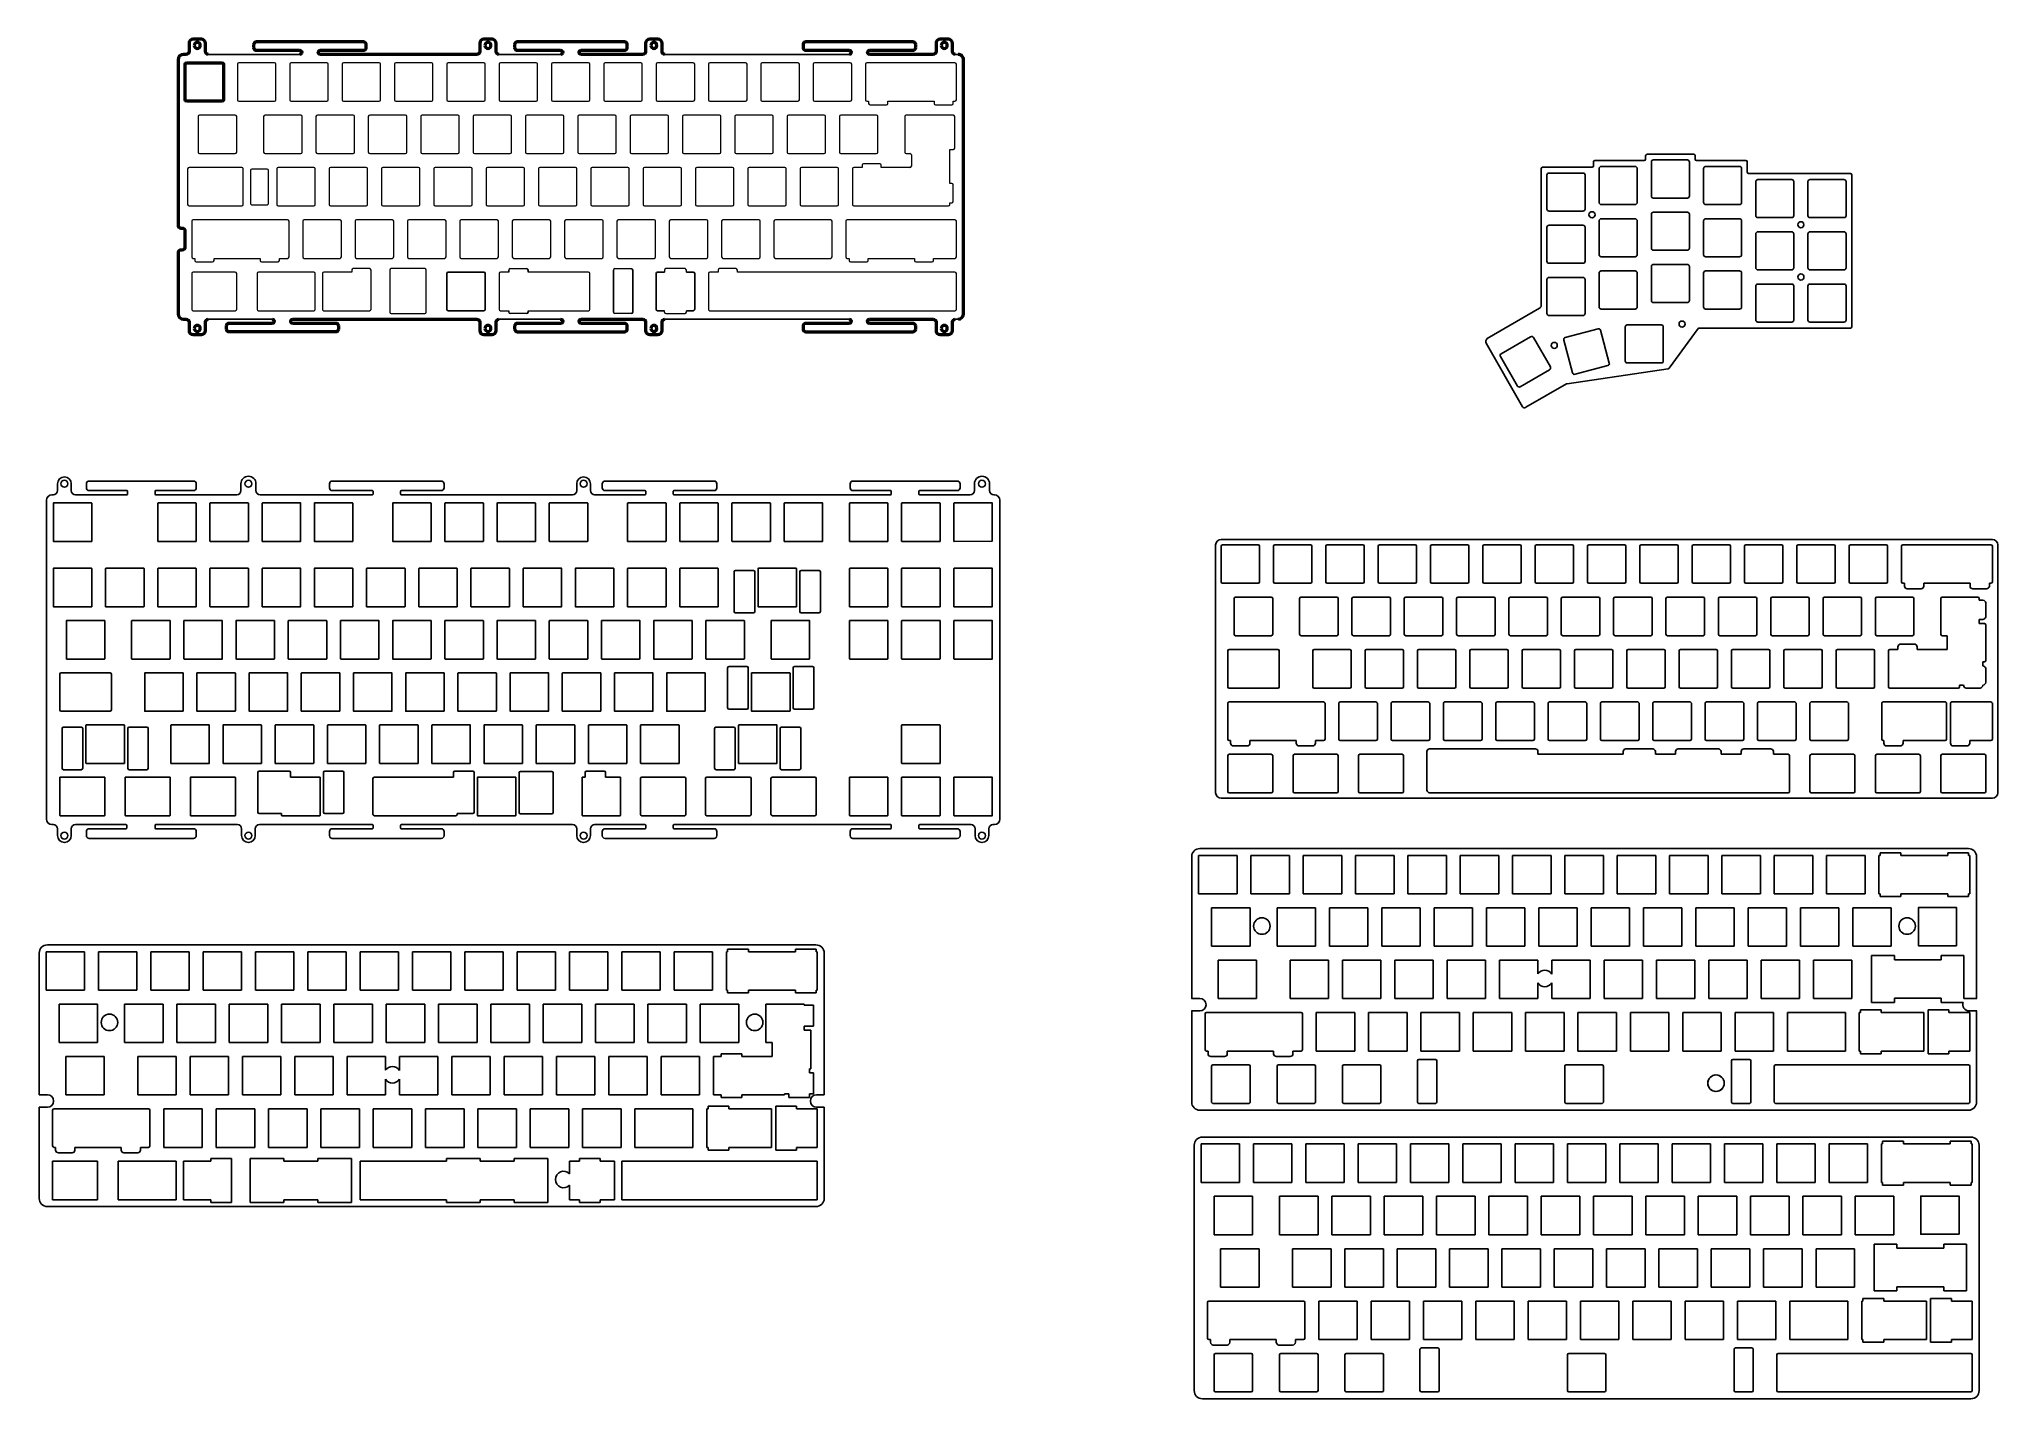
# Model space of a CAD drawing. Header units: millimetres. Extents: x 3603 to 4316, y 1056 to 1550.
import ezdxf

# ---------------------------------------------------------------- set-up
doc = ezdxf.new("R2010")
doc.units = ezdxf.units.MM
doc.layers.add('201', color=7, linetype='Continuous', true_color=0xffffff)
doc.layers.add('Visible', color=7, linetype='Continuous', lineweight=50)

msp = doc.modelspace()

# ---------------------------------------------------------------- linework, layer by layer
for p, q in [((3664.2, 1544.84), (3697.47, 1544.84)), ((3770, 1544.84), (3792.47, 1544.84)), ((3830.4, 1544.84), (3897.49, 1544.84)), ((3936.09, 1544.84), (3937.1, 1544.84)), ((4168.38, 1505.75), (4168.38, 1504.25)), ((4186.88, 1506.25), (4168.88, 1506.25)), ((4187.38, 1508), (4187.38, 1506.75)), ((4204.88, 1508.5), (4187.88, 1508.5)), ((4205.38, 1506.75), (4205.38, 1508)), ((4223.88, 1506.25), (4205.88, 1506.25)), ((4224.38, 1502), (4224.38, 1505.75)), ((4149.38, 1503.25), (4149.38, 1502.01)), ((4149.38, 1502.01), (4149.38, 1485.75)), ((4167.88, 1503.75), (4149.88, 1503.75)), ((4242.88, 1501.5), (4224.88, 1501.5)), ((4244.89, 1501.5), (4242.88, 1501.5)), ((4261.89, 1501.5), (4244.89, 1501.5)), ((4262.39, 1445.74), (4262.39, 1501)), ((4149.38, 1485.75), (4149.38, 1453.46)), ((3664.2, 1448.49), (3687.47, 1448.49)), ((3770, 1448.49), (3792.45, 1448.49)), ((3830.4, 1448.49), (3897.44, 1448.49)), ((3936.09, 1448.49), (3937.1, 1448.49)), ((4148.8, 1452.47), (4129.72, 1441.43)), ((4206.88, 1445.24), (4242.88, 1445.24)), ((4242.88, 1445.24), (4244.89, 1445.24)), ((4244.89, 1445.24), (4261.89, 1445.24)), ((4129.34, 1439.73), (4142.58, 1416.69)), ((4158.84, 1425.02), (4195.63, 1430.49)), ((4143.81, 1416.46), (4158.56, 1424.95)), ((3607.33, 1384.65), (3607.83, 1384.65)), ((3935.58, 1367.75), (3935.58, 1381.55)), ((3935.78, 1381.65), (3935.68, 1381.65)), ((3949.38, 1381.65), (3949.48, 1381.65)), ((3949.58, 1367.85), (3949.58, 1381.55)), ((3855.64, 1356.65), (3855.64, 1342.15)), ((3856.14, 1357.15), (3862.64, 1357.15)), ((3863.14, 1356.65), (3863.14, 1342.15)), ((3864.33, 1357.4), (3864.33, 1344.4)), ((3879.51, 1356.65), (3879.51, 1342.15)), ((3880.01, 1357.15), (3886.51, 1357.15)), ((3887.01, 1356.65), (3887.01, 1342.15)), ((3856.14, 1341.65), (3862.64, 1341.65)), ((3880.01, 1341.65), (3886.51, 1341.65)), ((3610.21, 1319.4), (3610.21, 1306.4)), ((3610.71, 1319.9), (3628.45, 1319.9)), ((3628.95, 1306.4), (3628.95, 1319.4)), ((3853.26, 1307.15), (3853.26, 1321.65)), ((3853.76, 1322.15), (3860.26, 1322.15)), ((3860.76, 1307.15), (3860.76, 1321.65)), ((3877.13, 1307.15), (3877.13, 1321.65)), ((3877.63, 1322.15), (3884.13, 1322.15)), ((3884.63, 1307.15), (3884.63, 1321.65)), ((3610.71, 1305.9), (3628.45, 1305.9)), ((3853.76, 1306.65), (3860.26, 1306.65)), ((3877.63, 1306.65), (3884.13, 1306.65)), ((3611.01, 1299.65), (3611.01, 1285.15)), ((3611.51, 1300.15), (3618.01, 1300.15)), ((3618.51, 1299.65), (3618.51, 1285.15)), ((3634.89, 1299.65), (3634.89, 1285.15)), ((3635.39, 1300.15), (3641.89, 1300.15)), ((3642.39, 1299.65), (3642.39, 1285.15)), ((3848.51, 1299.65), (3848.51, 1285.15)), ((3849.01, 1300.15), (3855.51, 1300.15)), ((3856.01, 1299.65), (3856.01, 1285.15)), ((3872.38, 1299.65), (3872.38, 1285.15)), ((3872.88, 1300.15), (3879.38, 1300.15)), ((3879.88, 1299.65), (3879.88, 1285.15)), ((3611.51, 1284.65), (3618.01, 1284.65)), ((3635.39, 1284.65), (3641.89, 1284.65)), ((3682.23, 1269.15), (3682.23, 1283.65)), ((3682.73, 1284.15), (3689.23, 1284.15)), ((3682.73, 1284.15), (3693.68, 1284.15)), ((3694.18, 1281.9), (3694.18, 1283.65)), ((3706.1, 1269.15), (3706.1, 1283.65)), ((3706.6, 1284.15), (3713.1, 1284.15)), ((3706.6, 1284.15), (3713.1, 1284.15)), ((3713.6, 1269.15), (3713.6, 1283.65)), ((3753.47, 1281.9), (3753.47, 1283.65)), ((3753.97, 1284.15), (3760.47, 1284.15)), ((3753.97, 1284.15), (3760.47, 1284.15)), ((3760.97, 1269.15), (3760.97, 1283.65)), ((3777.38, 1269.03), (3777.38, 1283.53)), ((3777.88, 1284.03), (3789.23, 1284.03)), ((3777.88, 1284.03), (3789.23, 1284.03)), ((3789.73, 1269.03), (3789.73, 1283.53)), ((3801.34, 1281.9), (3801.34, 1283.66)), ((3801.84, 1284.16), (3808.34, 1284.16)), ((3808.84, 1281.9), (3808.84, 1283.66)), ((3849.01, 1284.65), (3855.51, 1284.65)), ((3872.88, 1284.65), (3879.38, 1284.65)), ((3704.81, 1281.9), (3694.18, 1281.9)), ((3724.16, 1281.4), (3724.16, 1268.4)), ((3724.66, 1281.9), (3753.47, 1281.9)), ((3775.65, 1281.9), (3762.65, 1281.9)), ((3682.73, 1268.65), (3690.91, 1268.65)), ((3691.41, 1267.9), (3691.01, 1267.9)), ((3691.41, 1267.9), (3704.41, 1267.9)), ((3704.41, 1267.9), (3704.81, 1267.9)), ((3706.6, 1268.65), (3713.1, 1268.65)), ((3724.61, 1267.9), (3754.33, 1267.9)), ((3754.83, 1268.65), (3760.47, 1268.65)), ((3754.83, 1268.65), (3754.83, 1268.4)), ((3762.65, 1267.9), (3775.65, 1267.9)), ((3777.88, 1268.53), (3789.23, 1268.53)), ((4277.92, 1217), (4277.92, 1215.51)), ((4294.97, 1217), (4294.97, 1215.51)), ((4029.41, 1176.76), (4029.41, 1163.76)), ((4029.91, 1177.26), (4042.91, 1177.26)), ((4043.41, 1176.76), (4043.41, 1163.76)), ((4053.23, 1176.76), (4053.23, 1163.76)), ((4053.73, 1177.26), (4066.73, 1177.26)), ((4067.23, 1176.76), (4067.23, 1163.76)), ((4077.04, 1176.76), (4077.04, 1163.76)), ((4077.54, 1177.26), (4090.54, 1177.26)), ((4091.04, 1176.76), (4091.04, 1163.76)), ((4104.35, 1178.76), (4104.35, 1163.76)), ((4104.85, 1179.26), (4110.85, 1179.26)), ((4111.35, 1178.76), (4111.35, 1163.76)), ((4158, 1176.76), (4158, 1163.76)), ((4158.5, 1177.26), (4171.5, 1177.26)), ((4172, 1176.76), (4172, 1163.76)), ((4218.65, 1178.76), (4218.65, 1163.76)), ((4219.15, 1179.26), (4225.15, 1179.26)), ((4225.65, 1178.76), (4225.65, 1163.76)), ((4234.2, 1176.76), (4234.2, 1163.76)), ((4305.35, 1176.76), (4305.35, 1163.76)), ((4029.91, 1163.26), (4042.91, 1163.26)), ((4053.73, 1163.26), (4066.73, 1163.26)), ((4077.54, 1163.26), (4090.54, 1163.26)), ((4104.85, 1163.26), (4110.85, 1163.26)), ((4158.5, 1163.26), (4171.5, 1163.26)), ((4219.15, 1163.26), (4225.15, 1163.26)), ((4278.82, 1112.05), (4278.82, 1110.56)), ((4295.87, 1112.05), (4295.87, 1110.56)), ((4030.32, 1071.81), (4030.32, 1058.81)), ((4030.82, 1072.31), (4043.82, 1072.31)), ((4044.32, 1071.81), (4044.32, 1058.81)), ((4054.13, 1071.81), (4054.13, 1058.81)), ((4054.63, 1072.31), (4067.63, 1072.31)), ((4068.13, 1071.81), (4068.13, 1058.81)), ((4077.94, 1071.81), (4077.94, 1058.81)), ((4078.44, 1072.31), (4091.44, 1072.31)), ((4091.94, 1071.81), (4091.94, 1058.81)), ((4105.25, 1073.81), (4105.25, 1058.81)), ((4105.75, 1074.31), (4111.75, 1074.31)), ((4112.25, 1073.81), (4112.25, 1058.81)), ((4158.9, 1071.81), (4158.9, 1058.81)), ((4159.4, 1072.31), (4172.4, 1072.31)), ((4172.9, 1071.81), (4172.9, 1058.81)), ((4219.55, 1073.81), (4219.55, 1058.81)), ((4220.05, 1074.31), (4226.05, 1074.31)), ((4226.55, 1073.81), (4226.55, 1058.81)), ((4235.1, 1071.81), (4235.1, 1058.81)), ((4306.25, 1071.81), (4306.25, 1058.81)), ((4030.82, 1058.31), (4043.82, 1058.31)), ((4054.63, 1058.31), (4067.63, 1058.31)), ((4078.44, 1058.31), (4091.44, 1058.31)), ((4105.75, 1058.31), (4111.75, 1058.31)), ((4159.4, 1058.31), (4172.4, 1058.31)), ((4220.05, 1058.31), (4226.05, 1058.31))]:
    msp.add_line(p, q)
at = {"color": 7, "true_color": 0xffffff}
for p, q in [((3751.05, 1465.09), (3751.05, 1452.09)), ((3751.55, 1465.59), (3764.55, 1465.59)), ((3765.05, 1465.09), (3765.05, 1452.09)), ((3773.6, 1465.59), (3773.6, 1466.39)), ((3780.6, 1465.59), (3780.6, 1466.39)), ((3811.7, 1451.09), (3811.7, 1466.39)), ((3818.7, 1451.09), (3818.7, 1466.39)), ((3827.25, 1465.09), (3827.25, 1452.09)), ((3827.75, 1465.59), (3830.24, 1465.59)), ((3838.24, 1465.59), (3840.75, 1465.59)), ((3841.25, 1465.09), (3841.25, 1452.09)), ((3751.55, 1451.59), (3764.55, 1451.59)), ((3773.6, 1451.09), (3773.6, 1451.59)), ((3780.6, 1451.09), (3780.6, 1451.59)), ((3827.75, 1451.59), (3830.24, 1451.59)), ((3838.24, 1451.59), (3840.75, 1451.59))]:
    msp.add_line(p, q, dxfattribs=at)
at = {"color": 7, "lineweight": 18, "true_color": 0xffffff}
for p, q in [((3774.1, 1466.89), (3780.1, 1466.89)), ((3812.2, 1466.89), (3818.2, 1466.89)), ((3780.1, 1450.59), (3774.1, 1450.59)), ((3818.2, 1450.59), (3812.2, 1450.59)), ((3830.24, 1451.09), (3830.24, 1451.59)), ((3838.24, 1451.09), (3838.24, 1451.59))]:
    msp.add_line(p, q, dxfattribs=at)
at = {"color": 32, "linetype": 'Continuous', "true_color": 0xcd6928}
for p, q in [((3609.33, 1386.15), (3609.33, 1388.65)), ((3609.33, 1386.15), (3609.33, 1388.65)), ((3614.33, 1388.65), (3614.33, 1386.15)), ((3614.33, 1388.65), (3614.33, 1386.15)), ((3615.83, 1384.65), (3634.58, 1384.65)), ((3619.83, 1388.65), (3619.83, 1387.15)), ((3658.83, 1389.65), (3620.83, 1389.65)), ((3620.83, 1386.15), (3634.58, 1386.15)), ((3634.83, 1384.9), (3634.83, 1385.9)), ((3644.83, 1385.9), (3644.83, 1384.9)), ((3645.08, 1386.15), (3658.83, 1386.15)), ((3645.08, 1384.65), (3674.58, 1384.65)), ((3659.83, 1387.15), (3659.83, 1388.65)), ((3676.08, 1386.15), (3676.08, 1388.65)), ((3681.58, 1388.65), (3681.58, 1386.15)), ((3683.08, 1384.65), (3723.93, 1384.65)), ((3708.33, 1388.65), (3708.33, 1387.15)), ((3749.03, 1389.65), (3709.33, 1389.65)), ((3709.33, 1386.15), (3723.93, 1386.15)), ((3724.18, 1384.9), (3724.18, 1385.9)), ((3734.18, 1385.9), (3734.18, 1384.9)), ((3734.43, 1386.15), (3749.03, 1386.15)), ((3734.43, 1384.65), (3796.83, 1384.65)), ((3750.03, 1387.15), (3750.03, 1388.65)), ((3798.33, 1386.15), (3798.33, 1388.65)), ((3803.33, 1388.65), (3803.33, 1386.15)), ((3804.83, 1384.65), (3823.23, 1384.65)), ((3807.63, 1388.65), (3807.63, 1387.15)), ((3848.33, 1389.65), (3808.63, 1389.65)), ((3808.63, 1386.15), (3823.23, 1386.15)), ((3823.48, 1384.9), (3823.48, 1385.9)), ((3833.48, 1385.9), (3833.48, 1384.9)), ((3833.73, 1386.15), (3848.33, 1386.15)), ((3833.73, 1384.65), (3912.58, 1384.65)), ((3849.33, 1387.15), (3849.33, 1388.65)), ((3897.83, 1388.65), (3897.83, 1387.15)), ((3936.83, 1389.65), (3898.83, 1389.65)), ((3898.83, 1386.15), (3912.58, 1386.15)), ((3912.83, 1384.9), (3912.83, 1385.9)), ((3922.83, 1385.9), (3922.83, 1384.9)), ((3923.08, 1386.15), (3936.83, 1386.15)), ((3923.08, 1384.65), (3941.58, 1384.65)), ((3937.83, 1387.15), (3937.83, 1388.65)), ((3943.08, 1386.15), (3943.08, 1388.65)), ((3943.08, 1386.15), (3943.08, 1388.65)), ((3948.58, 1388.65), (3948.58, 1386.15)), ((3948.58, 1388.65), (3948.58, 1386.15)), ((3605.33, 1266.65), (3605.33, 1382.65)), ((3952.33, 1382.65), (3952.33, 1266.65)), ((3607.83, 1264.65), (3607.33, 1264.65)), ((3609.33, 1260.65), (3609.33, 1263.15)), ((3609.33, 1260.65), (3609.33, 1263.15)), ((3609.33, 1260.65), (3609.33, 1263.15)), ((3614.33, 1263.15), (3614.33, 1260.65)), ((3614.33, 1263.15), (3614.33, 1260.65)), ((3614.33, 1263.15), (3614.33, 1260.65)), ((3634.08, 1264.65), (3615.83, 1264.65)), ((3634.33, 1264.65), (3615.83, 1264.65)), ((3619.83, 1262.15), (3619.83, 1260.65)), ((3634.33, 1263.15), (3620.83, 1263.15)), ((3644.83, 1264.4), (3644.83, 1263.4)), ((3674.83, 1264.65), (3645.08, 1264.65)), ((3658.83, 1263.15), (3645.08, 1263.15)), ((3659.83, 1260.65), (3659.83, 1262.15)), ((3676.33, 1260.65), (3676.33, 1263.15)), ((3681.33, 1263.15), (3681.33, 1260.65)), ((3723.93, 1264.65), (3682.83, 1264.65)), ((3708.33, 1262.15), (3708.33, 1260.65)), ((3723.93, 1263.15), (3709.33, 1263.15)), ((3724.18, 1263.4), (3724.18, 1264.4)), ((3734.18, 1264.4), (3734.18, 1263.4)), ((3796.83, 1264.65), (3734.43, 1264.65)), ((3749.03, 1263.15), (3734.43, 1263.15)), ((3750.03, 1260.65), (3750.03, 1262.15)), ((3798.33, 1260.65), (3798.33, 1263.15)), ((3823.23, 1264.65), (3804.83, 1264.65)), ((3807.63, 1260.65), (3807.63, 1262.15)), ((3808.63, 1263.15), (3823.23, 1263.15)), ((3823.48, 1264.4), (3823.48, 1263.4)), ((3833.48, 1263.4), (3833.48, 1264.4)), ((3912.58, 1264.65), (3833.73, 1264.65)), ((3833.73, 1263.15), (3848.33, 1263.15)), ((3849.33, 1262.15), (3849.33, 1260.65)), ((3897.83, 1262.15), (3897.83, 1260.65)), ((3912.58, 1263.15), (3898.83, 1263.15)), ((3912.83, 1263.4), (3912.83, 1264.4)), ((3922.83, 1264.4), (3922.83, 1263.4)), ((3941.83, 1264.65), (3923.08, 1264.65)), ((3936.83, 1263.15), (3923.08, 1263.15)), ((3937.83, 1260.65), (3937.83, 1262.15)), ((3943.33, 1260.65), (3943.33, 1263.15)), ((3943.33, 1260.65), (3943.33, 1263.15)), ((3948.33, 1263.15), (3948.33, 1260.65)), ((3948.33, 1263.15), (3948.33, 1260.65)), ((3950.33, 1264.65), (3949.83, 1264.65)), ((3620.83, 1259.65), (3658.83, 1259.65)), ((3709.33, 1259.65), (3749.03, 1259.65)), ((3848.33, 1259.65), (3808.63, 1259.65)), ((3898.83, 1259.65), (3936.83, 1259.65))]:
    msp.add_line(p, q, dxfattribs=at)
at = {"color": 32, "true_color": 0xcd6928}
for p, q in [((3950.08, 1384.65), (3950.33, 1384.65)), ((3634.58, 1263.4), (3634.58, 1264.4)), ((3803.33, 1260.65), (3803.33, 1263.15))]:
    msp.add_line(p, q, dxfattribs=at)
at = {"color": 7, "linetype": 'Continuous'}
for p, q in [((3607.83, 1381.55), (3607.83, 1367.75)), ((3621.73, 1381.65), (3607.93, 1381.65)), ((3621.83, 1367.75), (3621.83, 1381.55)), ((3645.83, 1381.55), (3645.83, 1367.75)), ((3659.73, 1381.65), (3645.93, 1381.65)), ((3659.83, 1367.75), (3659.83, 1381.55)), ((3664.83, 1381.55), (3664.83, 1367.75)), ((3678.73, 1381.65), (3664.93, 1381.65)), ((3678.83, 1367.75), (3678.83, 1381.55)), ((3683.83, 1381.55), (3683.83, 1367.75)), ((3697.73, 1381.65), (3683.93, 1381.65)), ((3697.83, 1367.75), (3697.83, 1381.55)), ((3702.83, 1381.55), (3702.83, 1367.75)), ((3716.73, 1381.65), (3702.93, 1381.65)), ((3716.83, 1367.75), (3716.83, 1381.55)), ((3731.33, 1381.55), (3731.33, 1367.75)), ((3745.23, 1381.65), (3731.43, 1381.65)), ((3745.33, 1367.75), (3745.33, 1381.55)), ((3750.33, 1381.55), (3750.33, 1367.75)), ((3764.23, 1381.65), (3750.43, 1381.65)), ((3764.33, 1367.75), (3764.33, 1381.55)), ((3769.33, 1381.55), (3769.33, 1367.75)), ((3783.23, 1381.65), (3769.43, 1381.65)), ((3783.33, 1367.75), (3783.33, 1381.55)), ((3788.33, 1381.55), (3788.33, 1367.75)), ((3802.23, 1381.65), (3788.43, 1381.65)), ((3802.33, 1367.75), (3802.33, 1381.55)), ((3816.83, 1381.55), (3816.83, 1367.75)), ((3830.73, 1381.65), (3816.93, 1381.65)), ((3830.83, 1367.75), (3830.83, 1381.55)), ((3835.83, 1381.55), (3835.83, 1367.75)), ((3849.73, 1381.65), (3835.93, 1381.65)), ((3849.83, 1367.75), (3849.83, 1381.55)), ((3854.83, 1381.55), (3854.83, 1367.75)), ((3868.73, 1381.65), (3854.93, 1381.65)), ((3868.83, 1367.75), (3868.83, 1381.55)), ((3873.83, 1381.55), (3873.83, 1367.75)), ((3887.73, 1381.65), (3873.93, 1381.65)), ((3887.83, 1367.75), (3887.83, 1381.55)), ((3897.58, 1381.55), (3897.58, 1367.75)), ((3911.48, 1381.65), (3897.68, 1381.65)), ((3911.58, 1367.75), (3911.58, 1381.55)), ((3916.58, 1381.55), (3916.58, 1367.75)), ((3930.48, 1381.65), (3916.68, 1381.65)), ((3930.58, 1367.75), (3930.58, 1381.55)), ((3949.48, 1381.65), (3935.68, 1381.65)), ((3607.93, 1367.65), (3621.73, 1367.65)), ((3645.93, 1367.65), (3659.73, 1367.65)), ((3664.93, 1367.65), (3678.73, 1367.65)), ((3683.93, 1367.65), (3697.73, 1367.65)), ((3702.93, 1367.65), (3716.73, 1367.65)), ((3731.43, 1367.65), (3745.23, 1367.65)), ((3750.43, 1367.65), (3764.23, 1367.65)), ((3769.43, 1367.65), (3783.23, 1367.65)), ((3788.43, 1367.65), (3802.23, 1367.65)), ((3816.93, 1367.65), (3830.73, 1367.65)), ((3835.93, 1367.65), (3849.73, 1367.65)), ((3854.93, 1367.65), (3868.73, 1367.65)), ((3873.93, 1367.65), (3887.73, 1367.65)), ((3897.68, 1367.65), (3911.48, 1367.65)), ((3916.68, 1367.65), (3930.48, 1367.65)), ((3935.68, 1367.65), (3949.48, 1367.75)), ((3607.83, 1344), (3607.83, 1357.8)), ((3607.93, 1357.9), (3621.73, 1357.9)), ((3621.83, 1357.8), (3621.83, 1344)), ((3626.83, 1344), (3626.83, 1357.8)), ((3626.93, 1357.9), (3640.73, 1357.9)), ((3640.83, 1357.8), (3640.83, 1344)), ((3645.83, 1344), (3645.83, 1357.8)), ((3645.93, 1357.9), (3659.73, 1357.9)), ((3659.83, 1357.8), (3659.83, 1344)), ((3664.83, 1344), (3664.83, 1357.8)), ((3664.93, 1357.9), (3678.73, 1357.9)), ((3678.83, 1357.8), (3678.83, 1344)), ((3683.83, 1344), (3683.83, 1357.8)), ((3683.93, 1357.9), (3697.73, 1357.9)), ((3697.83, 1357.8), (3697.83, 1344)), ((3702.83, 1344), (3702.83, 1357.8)), ((3702.93, 1357.9), (3716.73, 1357.9)), ((3716.83, 1357.8), (3716.83, 1344)), ((3721.83, 1344), (3721.83, 1357.8)), ((3721.93, 1357.9), (3735.73, 1357.9)), ((3735.83, 1357.8), (3735.83, 1344)), ((3740.83, 1344), (3740.83, 1357.8)), ((3740.93, 1357.9), (3754.73, 1357.9)), ((3754.83, 1357.8), (3754.83, 1344)), ((3759.83, 1344), (3759.83, 1357.8)), ((3759.93, 1357.9), (3773.73, 1357.9)), ((3773.83, 1357.8), (3773.83, 1344)), ((3778.83, 1344), (3778.83, 1357.8)), ((3778.93, 1357.9), (3792.73, 1357.9)), ((3792.83, 1357.8), (3792.83, 1344)), ((3797.83, 1344), (3797.83, 1357.8)), ((3797.93, 1357.9), (3811.73, 1357.9)), ((3811.83, 1357.8), (3811.83, 1344)), ((3816.83, 1344), (3816.83, 1357.8)), ((3816.93, 1357.9), (3830.73, 1357.9)), ((3830.83, 1357.8), (3830.83, 1344)), ((3835.83, 1344), (3835.83, 1357.8)), ((3835.93, 1357.9), (3849.73, 1357.9)), ((3849.83, 1357.8), (3849.83, 1344)), ((3864.33, 1353.4), (3864.33, 1357.8)), ((3864.43, 1357.9), (3878.23, 1357.9)), ((3878.33, 1357.8), (3878.33, 1344)), ((3878.33, 1357.8), (3878.33, 1344)), ((3897.58, 1344), (3897.58, 1357.8)), ((3897.68, 1357.9), (3911.48, 1357.9)), ((3911.58, 1357.8), (3911.58, 1344)), ((3916.58, 1344), (3916.58, 1357.8)), ((3916.68, 1357.9), (3930.48, 1357.9)), ((3930.58, 1357.8), (3930.58, 1344)), ((3935.58, 1344), (3935.58, 1357.8)), ((3935.68, 1357.9), (3949.48, 1357.9)), ((3949.58, 1357.8), (3949.58, 1344)), ((3864.33, 1344), (3864.33, 1348.4)), ((3621.73, 1343.9), (3607.93, 1343.9)), ((3640.73, 1343.9), (3626.93, 1343.9)), ((3659.73, 1343.9), (3645.93, 1343.9)), ((3678.73, 1343.9), (3664.93, 1343.9)), ((3697.73, 1343.9), (3683.93, 1343.9)), ((3716.73, 1343.9), (3702.93, 1343.9)), ((3735.73, 1343.9), (3721.93, 1343.9)), ((3754.73, 1343.9), (3740.93, 1343.9)), ((3773.73, 1343.9), (3759.93, 1343.9)), ((3792.73, 1343.9), (3778.93, 1343.9)), ((3811.73, 1343.9), (3797.93, 1343.9)), ((3830.73, 1343.9), (3816.93, 1343.9)), ((3849.73, 1343.9), (3835.93, 1343.9)), ((3878.23, 1343.9), (3864.43, 1343.9)), ((3911.48, 1343.9), (3897.68, 1343.9)), ((3930.48, 1343.9), (3916.68, 1343.9)), ((3949.48, 1343.9), (3935.68, 1343.9)), ((3612.58, 1325), (3612.58, 1338.8)), ((3612.68, 1338.9), (3626.48, 1338.9)), ((3626.58, 1338.8), (3626.58, 1325)), ((3636.33, 1325), (3636.33, 1338.8)), ((3636.43, 1338.9), (3650.23, 1338.9)), ((3650.33, 1338.8), (3650.33, 1325)), ((3655.33, 1325), (3655.33, 1338.8)), ((3655.43, 1338.9), (3669.23, 1338.9)), ((3669.33, 1338.8), (3669.33, 1325)), ((3674.33, 1325), (3674.33, 1338.8)), ((3674.43, 1338.9), (3688.23, 1338.9)), ((3688.33, 1338.8), (3688.33, 1325)), ((3693.33, 1325), (3693.33, 1338.8)), ((3693.43, 1338.9), (3707.23, 1338.9)), ((3707.33, 1338.8), (3707.33, 1325)), ((3712.33, 1325), (3712.33, 1338.8)), ((3712.43, 1338.9), (3726.23, 1338.9)), ((3726.33, 1338.8), (3726.33, 1325)), ((3731.33, 1325), (3731.33, 1338.8)), ((3731.43, 1338.9), (3745.23, 1338.9)), ((3745.33, 1338.8), (3745.33, 1325)), ((3750.33, 1325), (3750.33, 1338.8)), ((3750.43, 1338.9), (3764.23, 1338.9)), ((3764.33, 1338.8), (3764.33, 1325)), ((3769.33, 1325), (3769.33, 1338.8)), ((3769.43, 1338.9), (3783.23, 1338.9)), ((3783.33, 1338.8), (3783.33, 1325)), ((3788.33, 1325), (3788.33, 1338.8)), ((3788.43, 1338.9), (3802.23, 1338.9)), ((3802.33, 1338.8), (3802.33, 1325)), ((3807.33, 1325), (3807.33, 1338.8)), ((3807.43, 1338.9), (3821.23, 1338.9)), ((3821.33, 1338.8), (3821.33, 1325)), ((3826.33, 1325), (3826.33, 1338.8)), ((3826.43, 1338.9), (3840.23, 1338.9)), ((3840.33, 1338.8), (3840.33, 1325)), ((3845.33, 1325), (3845.33, 1338.8)), ((3845.43, 1338.9), (3859.23, 1338.9)), ((3859.33, 1338.8), (3859.33, 1325)), ((3869.08, 1325), (3869.08, 1338.8)), ((3869.18, 1338.9), (3882.98, 1338.9)), ((3883.08, 1338.8), (3883.08, 1325)), ((3897.58, 1338.8), (3897.58, 1325)), ((3911.48, 1338.9), (3897.68, 1338.9)), ((3911.58, 1325), (3911.58, 1338.8)), ((3916.58, 1325), (3916.58, 1338.8)), ((3916.68, 1338.9), (3930.48, 1338.9)), ((3930.58, 1338.8), (3930.58, 1325)), ((3935.58, 1325), (3935.58, 1338.8)), ((3935.68, 1338.9), (3949.48, 1338.9)), ((3949.58, 1338.8), (3949.58, 1325)), ((3626.48, 1324.9), (3612.68, 1324.9)), ((3650.23, 1324.9), (3636.43, 1324.9)), ((3641.08, 1306), (3641.08, 1319.8)), ((3641.18, 1319.9), (3654.98, 1319.9)), ((3655.08, 1319.8), (3655.08, 1306)), ((3669.23, 1324.9), (3655.43, 1324.9)), ((3660.08, 1306), (3660.08, 1319.8)), ((3660.18, 1319.9), (3673.98, 1319.9)), ((3674.08, 1319.8), (3674.08, 1306)), ((3688.23, 1324.9), (3674.43, 1324.9)), ((3679.08, 1306), (3679.08, 1319.8)), ((3679.18, 1319.9), (3692.98, 1319.9)), ((3693.08, 1319.8), (3693.08, 1306)), ((3707.23, 1324.9), (3693.43, 1324.9)), ((3698.08, 1306), (3698.08, 1319.8)), ((3698.18, 1319.9), (3711.98, 1319.9)), ((3712.08, 1319.8), (3712.08, 1306)), ((3726.23, 1324.9), (3712.43, 1324.9)), ((3717.08, 1306), (3717.08, 1319.8)), ((3717.18, 1319.9), (3730.98, 1319.9)), ((3731.08, 1319.8), (3731.08, 1306)), ((3745.23, 1324.9), (3731.43, 1324.9)), ((3736.08, 1306), (3736.08, 1319.8)), ((3736.18, 1319.9), (3749.98, 1319.9)), ((3750.08, 1319.8), (3750.08, 1306)), ((3764.23, 1324.9), (3750.43, 1324.9)), ((3755.08, 1306), (3755.08, 1319.8)), ((3755.18, 1319.9), (3768.98, 1319.9)), ((3769.08, 1319.8), (3769.08, 1306)), ((3783.23, 1324.9), (3769.43, 1324.9)), ((3774.08, 1306), (3774.08, 1319.8)), ((3774.18, 1319.9), (3787.98, 1319.9)), ((3788.08, 1319.8), (3788.08, 1306)), ((3802.23, 1324.9), (3788.43, 1324.9)), ((3793.08, 1306), (3793.08, 1319.8)), ((3793.18, 1319.9), (3806.98, 1319.9)), ((3807.08, 1319.8), (3807.08, 1306)), ((3821.23, 1324.9), (3807.43, 1324.9)), ((3812.08, 1306), (3812.08, 1319.8)), ((3812.18, 1319.9), (3825.98, 1319.9)), ((3826.08, 1319.8), (3826.08, 1306)), ((3840.23, 1324.9), (3826.43, 1324.9)), ((3831.08, 1306), (3831.08, 1319.8)), ((3831.18, 1319.9), (3844.98, 1319.9)), ((3845.08, 1319.8), (3845.08, 1306)), ((3859.23, 1324.9), (3845.43, 1324.9)), ((3861.95, 1306), (3861.95, 1319.8)), ((3861.95, 1306), (3861.95, 1319.8)), ((3862.05, 1319.9), (3875.85, 1319.9)), ((3882.98, 1324.9), (3869.18, 1324.9)), ((3875.95, 1319.8), (3875.95, 1306)), ((3875.95, 1319.8), (3875.95, 1306)), ((3897.68, 1324.9), (3911.48, 1324.9)), ((3930.48, 1324.9), (3916.68, 1324.9)), ((3949.48, 1324.9), (3935.68, 1324.9)), ((3654.98, 1305.9), (3641.18, 1305.9)), ((3673.98, 1305.9), (3660.18, 1305.9)), ((3692.98, 1305.9), (3679.18, 1305.9)), ((3711.98, 1305.9), (3698.18, 1305.9)), ((3730.98, 1305.9), (3717.18, 1305.9)), ((3749.98, 1305.9), (3736.18, 1305.9)), ((3768.98, 1305.9), (3755.18, 1305.9)), ((3787.98, 1305.9), (3774.18, 1305.9)), ((3806.98, 1305.9), (3793.18, 1305.9)), ((3825.98, 1305.9), (3812.18, 1305.9)), ((3844.98, 1305.9), (3831.18, 1305.9)), ((3875.85, 1305.9), (3862.05, 1305.9)), ((3619.7, 1287), (3619.7, 1300.8)), ((3619.7, 1287), (3619.7, 1300.8)), ((3619.8, 1300.9), (3633.6, 1300.9)), ((3633.7, 1300.8), (3633.7, 1287)), ((3633.7, 1300.8), (3633.7, 1287)), ((3650.58, 1287), (3650.58, 1300.8)), ((3650.68, 1300.9), (3664.48, 1300.9)), ((3664.58, 1300.8), (3664.58, 1287)), ((3669.58, 1287), (3669.58, 1300.8)), ((3669.68, 1300.9), (3683.48, 1300.9)), ((3683.58, 1300.8), (3683.58, 1287)), ((3688.58, 1287), (3688.58, 1300.8)), ((3688.68, 1300.9), (3702.48, 1300.9)), ((3702.58, 1300.8), (3702.58, 1287)), ((3707.58, 1287), (3707.58, 1300.8)), ((3707.68, 1300.9), (3721.48, 1300.9)), ((3721.58, 1300.8), (3721.58, 1287)), ((3726.58, 1287), (3726.58, 1300.8)), ((3726.68, 1300.9), (3740.48, 1300.9)), ((3740.58, 1300.8), (3740.58, 1287)), ((3745.58, 1287), (3745.58, 1300.8)), ((3745.68, 1300.9), (3759.48, 1300.9)), ((3759.58, 1300.8), (3759.58, 1287)), ((3764.58, 1287), (3764.58, 1300.8)), ((3764.68, 1300.9), (3778.48, 1300.9)), ((3778.58, 1300.8), (3778.58, 1287)), ((3783.58, 1287), (3783.58, 1300.8)), ((3783.68, 1300.9), (3797.48, 1300.9)), ((3797.58, 1300.8), (3797.58, 1287)), ((3802.58, 1287), (3802.58, 1300.8)), ((3802.68, 1300.9), (3816.48, 1300.9)), ((3816.58, 1300.8), (3816.58, 1287)), ((3821.58, 1287), (3821.58, 1300.8)), ((3821.68, 1300.9), (3835.48, 1300.9)), ((3835.58, 1300.8), (3835.58, 1287)), ((3857.2, 1287), (3857.2, 1300.8)), ((3857.2, 1287), (3857.2, 1300.8)), ((3857.3, 1300.9), (3871.1, 1300.9)), ((3871.2, 1300.8), (3871.2, 1287)), ((3871.2, 1300.8), (3871.2, 1287)), ((3916.58, 1287), (3916.58, 1300.8)), ((3916.68, 1300.9), (3930.48, 1300.9)), ((3930.58, 1300.8), (3930.58, 1287)), ((3633.6, 1286.9), (3619.8, 1286.9)), ((3664.48, 1286.9), (3650.68, 1286.9)), ((3683.48, 1286.9), (3669.68, 1286.9)), ((3702.48, 1286.9), (3688.68, 1286.9)), ((3721.48, 1286.9), (3707.68, 1286.9)), ((3740.48, 1286.9), (3726.68, 1286.9)), ((3759.48, 1286.9), (3745.68, 1286.9)), ((3778.48, 1286.9), (3764.68, 1286.9)), ((3797.48, 1286.9), (3783.68, 1286.9)), ((3816.48, 1286.9), (3802.68, 1286.9)), ((3835.48, 1286.9), (3821.68, 1286.9)), ((3871.1, 1286.9), (3857.3, 1286.9)), ((3930.48, 1286.9), (3916.68, 1286.9)), ((3610.21, 1268), (3610.21, 1281.8)), ((3610.31, 1281.9), (3626.48, 1281.9)), ((3626.58, 1281.8), (3626.58, 1268)), ((3633.96, 1268), (3633.96, 1281.8)), ((3634.06, 1281.9), (3650.23, 1281.9)), ((3650.33, 1281.8), (3650.33, 1268)), ((3657.71, 1268), (3657.71, 1281.8)), ((3657.81, 1281.9), (3673.98, 1281.9)), ((3674.08, 1281.8), (3674.08, 1268)), ((3704.91, 1281.8), (3704.91, 1268)), ((3762.15, 1268), (3762.15, 1281.8)), ((3762.25, 1281.9), (3776.05, 1281.9)), ((3776.15, 1281.8), (3776.15, 1268)), ((3800.28, 1268), (3800.28, 1281.8)), ((3800.38, 1281.9), (3801.34, 1281.9)), ((3808.84, 1281.9), (3814.18, 1281.9)), ((3814.28, 1281.8), (3814.28, 1268)), ((3821.54, 1268.4), (3821.54, 1281.4)), ((3822.04, 1281.9), (3837.53, 1281.9)), ((3838.03, 1281.4), (3838.03, 1268.4)), ((3845.15, 1268.4), (3845.15, 1281.4)), ((3845.65, 1281.9), (3861.28, 1281.9)), ((3861.78, 1281.4), (3861.78, 1268.4)), ((3869.03, 1268.4), (3869.03, 1281.4)), ((3869.53, 1281.9), (3885.03, 1281.9)), ((3885.53, 1281.4), (3885.53, 1268.4)), ((3897.58, 1268), (3897.58, 1281.8)), ((3897.68, 1281.9), (3911.48, 1281.9)), ((3911.58, 1281.8), (3911.58, 1268)), ((3916.58, 1268), (3916.58, 1281.8)), ((3916.68, 1281.9), (3930.48, 1281.9)), ((3930.58, 1281.8), (3930.58, 1268)), ((3935.58, 1268), (3935.58, 1281.8)), ((3935.68, 1281.9), (3949.48, 1281.9)), ((3949.58, 1281.8), (3949.58, 1268)), ((3626.48, 1267.9), (3610.31, 1267.9)), ((3650.23, 1267.9), (3634.06, 1267.9)), ((3673.98, 1267.9), (3657.81, 1267.9)), ((3690.91, 1268), (3690.91, 1268.65)), ((3776.05, 1267.9), (3762.25, 1267.9)), ((3814.18, 1267.9), (3800.38, 1267.9)), ((3837.53, 1267.9), (3822.04, 1267.9)), ((3861.28, 1267.9), (3845.65, 1267.9)), ((3885.03, 1267.9), (3869.53, 1267.9)), ((3911.48, 1267.9), (3897.68, 1267.9)), ((3930.48, 1267.9), (3916.68, 1267.9)), ((3949.48, 1267.9), (3935.68, 1267.9))]:
    msp.add_line(p, q, dxfattribs=at)
at = {"color": 7, "linetype": 'Continuous', "lineweight": 25}
for p, q in [((4030.87, 1276.23), (4030.87, 1366.43)), ((4032.87, 1368.43), (4313.57, 1368.43)), ((4032.87, 1365.93), (4032.87, 1352.93)), ((4033.37, 1366.43), (4046.37, 1366.43)), ((4046.87, 1365.93), (4046.87, 1352.93)), ((4051.92, 1365.93), (4051.92, 1352.93)), ((4052.42, 1366.43), (4065.42, 1366.43)), ((4065.92, 1365.93), (4065.92, 1352.93)), ((4070.97, 1365.93), (4070.97, 1352.93)), ((4071.47, 1366.43), (4084.47, 1366.43)), ((4084.97, 1365.93), (4084.97, 1352.93)), ((4090.02, 1365.93), (4090.02, 1352.93)), ((4090.52, 1366.43), (4103.52, 1366.43)), ((4104.02, 1365.93), (4104.02, 1352.93)), ((4109.07, 1365.93), (4109.07, 1352.93)), ((4109.57, 1366.43), (4122.57, 1366.43)), ((4123.07, 1365.93), (4123.07, 1352.93)), ((4128.12, 1365.93), (4128.12, 1352.93)), ((4128.62, 1366.43), (4141.62, 1366.43)), ((4142.12, 1365.93), (4142.12, 1352.93)), ((4147.17, 1365.93), (4147.17, 1352.93)), ((4147.67, 1366.43), (4160.67, 1366.43)), ((4161.17, 1365.93), (4161.17, 1352.93)), ((4166.22, 1365.93), (4166.22, 1352.93)), ((4166.72, 1366.43), (4179.72, 1366.43)), ((4180.22, 1365.93), (4180.22, 1352.93)), ((4185.27, 1365.93), (4185.27, 1352.93)), ((4185.77, 1366.43), (4198.77, 1366.43)), ((4199.27, 1365.93), (4199.27, 1352.93)), ((4204.32, 1365.93), (4204.32, 1352.93)), ((4204.82, 1366.43), (4217.82, 1366.43)), ((4218.32, 1365.93), (4218.32, 1352.93)), ((4223.37, 1365.93), (4223.37, 1352.93)), ((4223.87, 1366.43), (4236.87, 1366.43)), ((4237.37, 1365.93), (4237.37, 1352.93)), ((4242.42, 1365.93), (4242.42, 1352.93)), ((4242.92, 1366.43), (4255.92, 1366.43)), ((4256.42, 1365.93), (4256.42, 1352.93)), ((4261.47, 1365.93), (4261.47, 1352.93)), ((4261.97, 1366.43), (4274.97, 1366.43)), ((4275.47, 1365.93), (4275.47, 1352.93)), ((4280.52, 1365.93), (4280.52, 1352.93)), ((4281.02, 1366.43), (4313.07, 1366.43)), ((4313.57, 1365.93), (4313.57, 1352.93)), ((4315.57, 1276.23), (4315.57, 1366.43)), ((4033.37, 1352.43), (4046.37, 1352.43)), ((4052.42, 1352.43), (4065.42, 1352.43)), ((4071.47, 1352.43), (4084.47, 1352.43)), ((4090.52, 1352.43), (4103.52, 1352.43)), ((4109.57, 1352.43), (4122.57, 1352.43)), ((4128.62, 1352.43), (4141.62, 1352.43)), ((4147.67, 1352.43), (4160.67, 1352.43)), ((4166.72, 1352.43), (4179.72, 1352.43)), ((4185.77, 1352.43), (4198.77, 1352.43)), ((4204.82, 1352.43), (4217.82, 1352.43)), ((4223.87, 1352.43), (4236.87, 1352.43)), ((4242.92, 1352.43), (4255.92, 1352.43)), ((4261.97, 1352.43), (4274.97, 1352.43)), ((4281.02, 1352.43), (4281.61, 1352.43)), ((4281.61, 1351.43), (4281.61, 1352.43)), ((4282.61, 1350.43), (4287.61, 1350.43)), ((4288.61, 1351.43), (4288.61, 1352.43)), ((4288.61, 1352.43), (4305.48, 1352.43)), ((4305.48, 1351.43), (4305.48, 1352.43)), ((4306.48, 1350.43), (4311.48, 1350.43)), ((4312.48, 1351.43), (4312.48, 1352.43)), ((4312.48, 1352.43), (4313.07, 1352.43)), ((4037.63, 1346.88), (4037.63, 1333.88)), ((4038.13, 1347.38), (4051.13, 1347.38)), ((4051.63, 1346.88), (4051.63, 1333.88)), ((4061.44, 1346.88), (4061.44, 1333.88)), ((4061.94, 1347.38), (4074.94, 1347.38)), ((4075.44, 1346.88), (4075.44, 1333.88)), ((4080.49, 1346.88), (4080.49, 1333.88)), ((4080.99, 1347.38), (4093.99, 1347.38)), ((4094.49, 1346.88), (4094.49, 1333.88)), ((4099.54, 1346.88), (4099.54, 1333.88)), ((4100.04, 1347.38), (4113.04, 1347.38)), ((4113.54, 1346.88), (4113.54, 1333.88)), ((4118.59, 1346.88), (4118.59, 1333.88)), ((4119.09, 1347.38), (4132.09, 1347.38)), ((4132.59, 1346.88), (4132.59, 1333.88)), ((4137.64, 1346.88), (4137.64, 1333.88)), ((4138.14, 1347.38), (4151.14, 1347.38)), ((4151.64, 1346.88), (4151.64, 1333.88)), ((4156.69, 1346.88), (4156.69, 1333.88)), ((4157.19, 1347.38), (4170.19, 1347.38)), ((4170.69, 1346.88), (4170.69, 1333.88)), ((4175.74, 1346.88), (4175.74, 1333.88)), ((4176.24, 1347.38), (4189.24, 1347.38)), ((4189.74, 1346.88), (4189.74, 1333.88)), ((4194.79, 1346.88), (4194.79, 1333.88)), ((4195.29, 1347.38), (4208.29, 1347.38)), ((4208.79, 1346.88), (4208.79, 1333.88)), ((4213.84, 1346.88), (4213.84, 1333.88)), ((4214.34, 1347.38), (4227.34, 1347.38)), ((4227.84, 1346.88), (4227.84, 1333.88)), ((4232.89, 1346.88), (4232.89, 1333.88)), ((4233.39, 1347.38), (4246.39, 1347.38)), ((4246.89, 1346.88), (4246.89, 1333.88)), ((4251.94, 1346.88), (4251.94, 1333.88)), ((4252.44, 1347.38), (4265.44, 1347.38)), ((4265.94, 1346.88), (4265.94, 1333.88)), ((4270.99, 1346.88), (4270.99, 1333.88)), ((4271.49, 1347.38), (4284.49, 1347.38)), ((4284.99, 1346.88), (4284.99, 1333.88)), ((4294.8, 1346.88), (4294.8, 1333.88)), ((4295.3, 1347.38), (4308.3, 1347.38)), ((4308.8, 1346.88), (4308.8, 1346.29)), ((4310.16, 1346.29), (4308.8, 1346.29)), ((4311.16, 1340.29), (4311.16, 1345.29)), ((4038.13, 1333.38), (4051.13, 1333.38)), ((4061.94, 1333.38), (4074.94, 1333.38)), ((4080.99, 1333.38), (4093.99, 1333.38)), ((4100.04, 1333.38), (4113.04, 1333.38)), ((4119.09, 1333.38), (4132.09, 1333.38)), ((4138.14, 1333.38), (4151.14, 1333.38)), ((4157.19, 1333.38), (4170.19, 1333.38)), ((4176.24, 1333.38), (4189.24, 1333.38)), ((4195.29, 1333.38), (4208.29, 1333.38)), ((4214.34, 1333.38), (4227.34, 1333.38)), ((4233.39, 1333.38), (4246.39, 1333.38)), ((4252.44, 1333.38), (4265.44, 1333.38)), ((4271.49, 1333.38), (4284.49, 1333.38)), ((4295.3, 1333.38), (4297.16, 1333.38)), ((4297.16, 1328.33), (4297.16, 1333.38)), ((4308.8, 1339.29), (4308.8, 1337.85)), ((4310.16, 1339.29), (4308.8, 1339.29)), ((4310.66, 1337.85), (4308.8, 1337.85)), ((4311.16, 1337.35), (4311.16, 1324.35)), ((4035.25, 1327.83), (4035.25, 1314.83)), ((4035.75, 1328.33), (4053.52, 1328.33)), ((4054.02, 1327.83), (4054.02, 1314.83)), ((4066.21, 1327.83), (4066.21, 1314.83)), ((4066.71, 1328.33), (4079.71, 1328.33)), ((4080.21, 1327.83), (4080.21, 1314.83)), ((4085.26, 1327.83), (4085.26, 1314.83)), ((4085.76, 1328.33), (4098.76, 1328.33)), ((4099.26, 1327.83), (4099.26, 1314.83)), ((4104.31, 1327.83), (4104.31, 1314.83)), ((4104.81, 1328.33), (4117.81, 1328.33)), ((4118.31, 1327.83), (4118.31, 1314.83)), ((4123.36, 1327.83), (4123.36, 1314.83)), ((4123.86, 1328.33), (4136.86, 1328.33)), ((4137.36, 1327.83), (4137.36, 1314.83)), ((4142.41, 1327.83), (4142.41, 1314.83)), ((4142.91, 1328.33), (4155.91, 1328.33)), ((4156.41, 1327.83), (4156.41, 1314.83)), ((4161.46, 1327.83), (4161.46, 1314.83)), ((4161.96, 1328.33), (4174.96, 1328.33)), ((4175.46, 1327.83), (4175.46, 1314.83)), ((4180.51, 1327.83), (4180.51, 1314.83)), ((4181.01, 1328.33), (4194.01, 1328.33)), ((4194.51, 1327.83), (4194.51, 1314.83)), ((4199.56, 1327.83), (4199.56, 1314.83)), ((4200.06, 1328.33), (4213.06, 1328.33)), ((4213.56, 1327.83), (4213.56, 1314.83)), ((4218.61, 1327.83), (4218.61, 1314.83)), ((4219.11, 1328.33), (4232.11, 1328.33)), ((4232.61, 1327.83), (4232.61, 1314.83)), ((4237.66, 1327.83), (4237.66, 1314.83)), ((4238.16, 1328.33), (4251.16, 1328.33)), ((4251.66, 1327.83), (4251.66, 1314.83)), ((4256.71, 1327.83), (4256.71, 1314.83)), ((4257.21, 1328.33), (4270.21, 1328.33)), ((4270.71, 1327.83), (4270.71, 1314.83)), ((4275.76, 1327.83), (4275.76, 1314.83)), ((4276.26, 1328.33), (4279.22, 1328.33)), ((4279.22, 1328.33), (4279.22, 1329.33)), ((4280.22, 1330.33), (4282.72, 1330.33)), ((4282.72, 1330.33), (4285.19, 1330.33)), ((4286.19, 1328.33), (4286.19, 1329.33)), ((4297.16, 1328.33), (4286.19, 1328.33)), ((4310.1, 1322.42), (4310.1, 1323.85)), ((4310.1, 1323.85), (4310.66, 1323.85)), ((4310.16, 1322.42), (4310.1, 1322.42)), ((4311.16, 1316.42), (4311.16, 1321.42)), ((4035.75, 1314.33), (4053.52, 1314.33)), ((4066.71, 1314.33), (4079.71, 1314.33)), ((4085.76, 1314.33), (4098.76, 1314.33)), ((4104.81, 1314.33), (4117.81, 1314.33)), ((4123.86, 1314.33), (4136.86, 1314.33)), ((4142.91, 1314.33), (4155.91, 1314.33)), ((4161.96, 1314.33), (4174.96, 1314.33)), ((4181.01, 1314.33), (4194.01, 1314.33)), ((4200.06, 1314.33), (4213.06, 1314.33)), ((4219.11, 1314.33), (4232.11, 1314.33)), ((4238.16, 1314.33), (4251.16, 1314.33)), ((4257.21, 1314.33), (4270.21, 1314.33)), ((4276.26, 1314.33), (4301.16, 1314.33)), ((4301.66, 1314.83), (4301.66, 1315.42)), ((4301.66, 1315.42), (4303.07, 1315.42)), ((4303.07, 1315.42), (4303.07, 1315.33)), ((4304.02, 1314.33), (4309.1, 1314.33)), ((4310.1, 1315.33), (4310.1, 1315.42)), ((4310.1, 1315.42), (4310.16, 1315.42)), ((4035.25, 1308.78), (4035.25, 1295.78)), ((4035.75, 1309.28), (4070.18, 1309.28)), ((4070.68, 1308.78), (4070.68, 1295.78)), ((4075.73, 1308.78), (4075.73, 1295.78)), ((4076.23, 1309.28), (4089.23, 1309.28)), ((4089.73, 1308.78), (4089.73, 1295.78)), ((4094.78, 1308.78), (4094.78, 1295.78)), ((4095.28, 1309.28), (4108.28, 1309.28)), ((4108.78, 1308.78), (4108.78, 1295.78)), ((4113.83, 1308.78), (4113.83, 1295.78)), ((4114.33, 1309.28), (4127.33, 1309.28)), ((4127.83, 1308.78), (4127.83, 1295.78)), ((4132.88, 1308.78), (4132.88, 1295.78)), ((4133.38, 1309.28), (4146.38, 1309.28)), ((4146.88, 1308.78), (4146.88, 1295.78)), ((4151.93, 1308.78), (4151.93, 1295.78)), ((4152.43, 1309.28), (4165.43, 1309.28)), ((4165.93, 1308.78), (4165.93, 1295.78)), ((4170.98, 1308.78), (4170.98, 1295.78)), ((4171.48, 1309.28), (4184.48, 1309.28)), ((4184.98, 1308.78), (4184.98, 1295.78)), ((4190.03, 1308.78), (4190.03, 1295.78)), ((4190.53, 1309.28), (4203.53, 1309.28)), ((4204.03, 1308.78), (4204.03, 1295.78)), ((4209.08, 1308.78), (4209.08, 1295.78)), ((4209.58, 1309.28), (4222.58, 1309.28)), ((4223.08, 1308.78), (4223.08, 1295.78)), ((4228.13, 1308.78), (4228.13, 1295.78)), ((4228.63, 1309.28), (4241.63, 1309.28)), ((4242.13, 1308.78), (4242.13, 1295.78)), ((4247.18, 1308.78), (4247.18, 1295.78)), ((4247.68, 1309.28), (4260.68, 1309.28)), ((4261.18, 1308.78), (4261.18, 1295.78)), ((4273.38, 1308.78), (4273.38, 1295.78)), ((4273.88, 1309.28), (4281.46, 1309.28)), ((4281.46, 1309.28), (4286.38, 1309.28)), ((4286.38, 1309.28), (4289.58, 1309.28)), ((4296.4, 1309.28), (4289.58, 1309.28)), ((4296.9, 1308.78), (4296.9, 1295.78)), ((4298.34, 1295.27), (4298.34, 1308.78)), ((4298.84, 1309.28), (4313.07, 1309.28)), ((4313.57, 1308.78), (4313.57, 1295.78)), ((4035.75, 1295.28), (4036.34, 1295.28)), ((4036.34, 1294.28), (4036.34, 1295.28)), ((4037.34, 1293.28), (4042.34, 1293.28)), ((4043.34, 1294.28), (4043.34, 1295.28)), ((4043.34, 1295.28), (4060.21, 1295.28)), ((4060.21, 1294.28), (4060.21, 1295.28)), ((4061.21, 1293.28), (4066.21, 1293.28)), ((4067.21, 1294.28), (4067.21, 1295.28)), ((4067.21, 1295.28), (4070.18, 1295.28)), ((4076.23, 1295.28), (4089.23, 1295.28)), ((4095.28, 1295.28), (4108.28, 1295.28)), ((4107.77, 1277.23), (4107.77, 1291.23)), ((4108.77, 1292.23), (4147.18, 1292.23)), ((4114.33, 1295.28), (4127.33, 1295.28)), ((4133.38, 1295.28), (4146.38, 1295.28)), ((4148.18, 1290.23), (4148.18, 1291.23)), ((4152.43, 1295.28), (4165.43, 1295.28)), ((4171.48, 1295.28), (4184.48, 1295.28)), ((4179.21, 1290.23), (4179.21, 1291.23)), ((4180.21, 1292.23), (4189.97, 1292.23)), ((4190.53, 1295.28), (4203.53, 1295.28)), ((4190.97, 1290.23), (4190.97, 1291.23)), ((4198.26, 1291.23), (4198.26, 1290.23)), ((4199.26, 1292.23), (4213.85, 1292.23)), ((4209.58, 1295.28), (4222.58, 1295.28)), ((4214.85, 1290.23), (4214.85, 1291.23)), ((4222.14, 1291.23), (4222.14, 1290.23)), ((4223.14, 1292.23), (4232.87, 1292.23)), ((4228.63, 1295.28), (4241.63, 1295.28)), ((4233.87, 1290.23), (4233.87, 1291.23)), ((4247.68, 1295.28), (4260.68, 1295.28)), ((4273.88, 1295.28), (4274.07, 1295.28)), ((4274.07, 1294.28), (4274.07, 1295.28)), ((4275.07, 1293.28), (4280.07, 1293.28)), ((4281.07, 1294.28), (4281.07, 1295.28)), ((4281.07, 1295.28), (4296.4, 1295.28)), ((4298.34, 1294.28), (4298.34, 1295.27)), ((4299.34, 1293.28), (4304.34, 1293.28)), ((4305.34, 1294.28), (4305.34, 1295.28)), ((4305.34, 1295.28), (4313.07, 1295.28)), ((4035.25, 1289.73), (4035.25, 1276.73)), ((4035.75, 1290.23), (4051.13, 1290.23)), ((4051.63, 1289.73), (4051.63, 1276.73)), ((4059.06, 1289.73), (4059.06, 1276.73)), ((4059.56, 1290.23), (4074.94, 1290.23)), ((4075.44, 1289.73), (4075.44, 1276.73)), ((4082.87, 1289.73), (4082.87, 1276.73)), ((4083.37, 1290.23), (4098.75, 1290.23)), ((4099.25, 1289.73), (4099.25, 1276.73)), ((4150.55, 1290.23), (4148.18, 1290.23)), ((4150.55, 1290.23), (4155.32, 1290.23)), ((4155.32, 1290.23), (4179.21, 1290.23)), ((4222.14, 1290.23), (4214.85, 1290.23)), ((4233.87, 1290.23), (4239.25, 1290.23)), ((4239.75, 1289.73), (4239.75, 1276.73)), ((4247.18, 1289.73), (4247.18, 1276.73)), ((4247.68, 1290.23), (4263.06, 1290.23)), ((4263.56, 1289.73), (4263.56, 1276.73)), ((4270.99, 1289.73), (4270.99, 1276.73)), ((4271.49, 1290.23), (4286.88, 1290.23)), ((4287.38, 1289.73), (4287.38, 1276.73)), ((4294.8, 1289.73), (4294.8, 1276.73)), ((4295.3, 1290.23), (4310.69, 1290.23)), ((4311.19, 1289.73), (4311.19, 1276.73)), ((4035.75, 1276.23), (4051.13, 1276.23)), ((4059.56, 1276.23), (4074.94, 1276.23)), ((4083.37, 1276.23), (4098.75, 1276.23)), ((4108.77, 1276.23), (4150.55, 1276.23)), ((4150.55, 1276.23), (4163.55, 1276.23)), ((4180.21, 1276.23), (4213.85, 1276.23)), ((4213.85, 1276.23), (4229.12, 1276.23)), ((4229.12, 1276.23), (4232.87, 1276.23)), ((4232.87, 1276.23), (4238.75, 1276.23)), ((4238.75, 1276.23), (4239.25, 1276.23)), ((4247.68, 1276.23), (4263.06, 1276.23)), ((4271.49, 1276.23), (4286.88, 1276.23)), ((4295.3, 1276.23), (4310.69, 1276.23)), ((4032.87, 1274.23), (4313.57, 1274.23)), ((4027.03, 1195.81), (4027.03, 1182.81)), ((4027.53, 1196.31), (4061.96, 1196.31)), ((4062.46, 1195.81), (4062.46, 1182.81)), ((4027.53, 1182.31), (4028.12, 1182.31)), ((4028.12, 1181.31), (4028.12, 1182.31)), ((4029.12, 1180.31), (4034.12, 1180.31)), ((4035.12, 1181.31), (4035.12, 1182.31)), ((4035.12, 1182.31), (4051.99, 1182.31)), ((4051.99, 1181.31), (4051.99, 1182.31)), ((4052.99, 1180.31), (4057.99, 1180.31)), ((4058.99, 1181.31), (4058.99, 1182.31)), ((4058.99, 1182.31), (4061.96, 1182.31)), ((3607.57, 1160.77), (3607.57, 1147.77)), ((3608.07, 1161.27), (3642.5, 1161.27)), ((3643, 1160.77), (3643, 1147.77)), ((3608.07, 1147.27), (3608.66, 1147.27)), ((3608.66, 1146.27), (3608.66, 1147.27)), ((3609.66, 1145.27), (3614.66, 1145.27)), ((3615.66, 1146.27), (3615.66, 1147.27)), ((3615.66, 1147.27), (3632.53, 1147.27)), ((3632.53, 1146.27), (3632.53, 1147.27)), ((3633.53, 1145.27), (3638.53, 1145.27)), ((3639.53, 1146.27), (3639.53, 1147.27)), ((3639.53, 1147.27), (3642.5, 1147.27)), ((4027.94, 1090.86), (4027.94, 1077.86)), ((4028.44, 1091.36), (4062.87, 1091.36)), ((4063.37, 1090.86), (4063.37, 1077.86)), ((4028.44, 1077.36), (4029.02, 1077.36)), ((4029.02, 1076.36), (4029.02, 1077.36)), ((4036.02, 1076.36), (4036.02, 1077.36)), ((4036.02, 1077.36), (4052.9, 1077.36)), ((4052.9, 1076.36), (4052.9, 1077.36)), ((4059.9, 1076.36), (4059.9, 1077.36)), ((4059.9, 1077.36), (4062.87, 1077.36)), ((4030.02, 1075.36), (4035.02, 1075.36)), ((4053.9, 1075.36), (4058.9, 1075.36))]:
    msp.add_line(p, q, dxfattribs=at)
at = {"color": 0}
for p, q in [((4025.15, 1255.96), (4304.85, 1255.96)), ((4022.15, 1201.41), (4022.15, 1252.96)), ((4024.65, 1253.46), (4038.65, 1253.46)), ((4024.65, 1239.46), (4024.65, 1253.46)), ((4038.65, 1253.46), (4038.65, 1239.46)), ((4043.7, 1253.46), (4057.7, 1253.46)), ((4043.7, 1239.46), (4043.7, 1253.46)), ((4057.7, 1253.46), (4057.7, 1239.46)), ((4062.75, 1253.46), (4076.75, 1253.46)), ((4062.75, 1239.46), (4062.75, 1253.46)), ((4076.75, 1253.46), (4076.75, 1239.46)), ((4081.8, 1253.46), (4095.8, 1253.46)), ((4081.8, 1239.46), (4081.8, 1253.46)), ((4095.8, 1253.46), (4095.8, 1239.46)), ((4100.85, 1253.46), (4114.85, 1253.46)), ((4100.85, 1239.46), (4100.85, 1253.46)), ((4114.85, 1253.46), (4114.85, 1239.46)), ((4119.9, 1253.46), (4133.9, 1253.46)), ((4119.9, 1239.46), (4119.9, 1253.46)), ((4133.9, 1253.46), (4133.9, 1239.46)), ((4138.95, 1253.46), (4152.95, 1253.46)), ((4138.95, 1239.46), (4138.95, 1253.46)), ((4152.95, 1253.46), (4152.95, 1239.46)), ((4158, 1253.46), (4172, 1253.46)), ((4158, 1239.46), (4158, 1253.46)), ((4172, 1253.46), (4172, 1239.46)), ((4177.05, 1253.46), (4191.05, 1253.46)), ((4177.05, 1239.46), (4177.05, 1253.46)), ((4191.05, 1253.46), (4191.05, 1239.46)), ((4196.1, 1253.46), (4210.1, 1253.46)), ((4196.1, 1239.46), (4196.1, 1253.46)), ((4210.1, 1253.46), (4210.1, 1239.46)), ((4215.15, 1253.46), (4229.15, 1253.46)), ((4215.15, 1239.46), (4215.15, 1253.46)), ((4229.15, 1253.46), (4229.15, 1239.46)), ((4234.2, 1253.46), (4248.2, 1253.46)), ((4234.2, 1239.46), (4234.2, 1253.46)), ((4248.2, 1253.46), (4248.2, 1239.46)), ((4253.25, 1253.46), (4267.25, 1253.46)), ((4253.25, 1239.46), (4253.25, 1253.46)), ((4267.25, 1253.46), (4267.25, 1239.46)), ((4272.3, 1253.46), (4272.73, 1253.46)), ((4272.3, 1239.46), (4272.3, 1253.46)), ((4272.73, 1254.43), (4272.73, 1253.46)), ((4272.73, 1254.43), (4280.3, 1254.43)), ((4280.3, 1253.46), (4280.3, 1254.43)), ((4280.3, 1253.46), (4297.35, 1253.46)), ((4297.35, 1253.46), (4297.35, 1254.43)), ((4304.93, 1254.43), (4297.35, 1254.43)), ((4304.93, 1254.43), (4304.93, 1253.46)), ((4304.93, 1253.46), (4305.35, 1253.46)), ((4305.35, 1253.46), (4305.35, 1239.46)), ((4307.85, 1252.96), (4307.85, 1201.41)), ((4038.65, 1239.46), (4024.65, 1239.46)), ((4029.41, 1234.41), (4043.41, 1234.41)), ((4029.41, 1220.41), (4029.41, 1234.41)), ((4043.41, 1234.41), (4043.41, 1220.41)), ((4057.7, 1239.46), (4043.7, 1239.46)), ((4053.23, 1234.41), (4067.22, 1234.41)), ((4053.23, 1220.41), (4053.23, 1234.41)), ((4076.75, 1239.46), (4062.75, 1239.46)), ((4067.22, 1234.41), (4067.22, 1220.41)), ((4072.28, 1234.41), (4086.27, 1234.41)), ((4072.28, 1220.41), (4072.28, 1234.41)), ((4095.8, 1239.46), (4081.8, 1239.46)), ((4086.27, 1234.41), (4086.27, 1220.41)), ((4091.33, 1234.41), (4105.32, 1234.41)), ((4091.33, 1220.41), (4091.33, 1234.41)), ((4114.85, 1239.46), (4100.85, 1239.46)), ((4105.32, 1234.41), (4105.32, 1220.41)), ((4110.38, 1234.41), (4124.37, 1234.41)), ((4110.38, 1220.41), (4110.38, 1234.41)), ((4133.9, 1239.46), (4119.9, 1239.46)), ((4124.37, 1234.41), (4124.37, 1220.41)), ((4129.43, 1234.41), (4143.42, 1234.41)), ((4129.43, 1220.41), (4129.43, 1234.41)), ((4152.95, 1239.46), (4138.95, 1239.46)), ((4143.42, 1234.41), (4143.42, 1220.41)), ((4148.48, 1234.41), (4162.47, 1234.41)), ((4148.48, 1220.41), (4148.48, 1234.41)), ((4172, 1239.46), (4158, 1239.46)), ((4162.47, 1234.41), (4162.47, 1220.41)), ((4167.53, 1234.41), (4181.52, 1234.41)), ((4167.53, 1220.41), (4167.53, 1234.41)), ((4191.05, 1239.46), (4177.05, 1239.46)), ((4181.52, 1234.41), (4181.52, 1220.41)), ((4186.58, 1234.41), (4200.57, 1234.41)), ((4186.58, 1220.41), (4186.58, 1234.41)), ((4210.1, 1239.46), (4196.1, 1239.46)), ((4200.57, 1234.41), (4200.57, 1220.41)), ((4205.63, 1234.41), (4219.62, 1234.41)), ((4205.63, 1220.41), (4205.63, 1234.41)), ((4229.15, 1239.46), (4215.15, 1239.46)), ((4219.62, 1234.41), (4219.62, 1220.41)), ((4224.68, 1234.41), (4238.67, 1234.41)), ((4224.68, 1220.41), (4224.68, 1234.41)), ((4248.2, 1239.46), (4234.2, 1239.46)), ((4238.67, 1234.41), (4238.67, 1220.41)), ((4243.73, 1234.41), (4257.72, 1234.41)), ((4243.73, 1220.41), (4243.73, 1234.41)), ((4267.25, 1239.46), (4253.25, 1239.46)), ((4257.72, 1234.41), (4257.72, 1220.41)), ((4262.78, 1234.41), (4276.77, 1234.41)), ((4262.78, 1220.41), (4262.78, 1234.41)), ((4272.73, 1239.46), (4272.3, 1239.46)), ((4272.73, 1239.46), (4272.73, 1238.49)), ((4272.73, 1238.49), (4280.3, 1238.49)), ((4276.77, 1234.41), (4276.77, 1220.41)), ((4297.35, 1239.46), (4280.3, 1239.46)), ((4280.3, 1238.49), (4280.3, 1239.46)), ((4297.35, 1238.49), (4297.35, 1239.46)), ((4304.93, 1238.49), (4297.35, 1238.49)), ((4305.35, 1239.46), (4304.93, 1239.46)), ((4304.93, 1239.46), (4304.93, 1238.49)), ((3605.69, 1220.92), (3885.39, 1220.92)), ((3853.26, 1219.39), (3853.26, 1218.42)), ((3853.26, 1219.39), (3860.84, 1219.39)), ((3860.84, 1218.42), (3860.84, 1219.39)), ((3877.89, 1218.42), (3877.89, 1219.39)), ((3885.46, 1219.39), (3877.89, 1219.39)), ((3885.46, 1219.39), (3885.46, 1218.42)), ((4043.41, 1220.41), (4029.41, 1220.41)), ((4067.22, 1220.41), (4053.23, 1220.41)), ((4086.27, 1220.41), (4072.28, 1220.41)), ((4105.32, 1220.41), (4091.33, 1220.41)), ((4124.37, 1220.41), (4110.38, 1220.41)), ((4143.42, 1220.41), (4129.43, 1220.41)), ((4162.47, 1220.41), (4148.48, 1220.41)), ((4181.52, 1220.41), (4167.53, 1220.41)), ((4200.57, 1220.41), (4186.58, 1220.41)), ((4219.62, 1220.41), (4205.63, 1220.41)), ((4238.67, 1220.41), (4224.68, 1220.41)), ((4257.72, 1220.41), (4243.73, 1220.41)), ((4276.77, 1220.41), (4262.78, 1220.41)), ((3602.69, 1166.37), (3602.69, 1217.92)), ((3605.19, 1218.42), (3619.19, 1218.42)), ((3605.19, 1204.42), (3605.19, 1218.42)), ((3619.19, 1218.42), (3619.19, 1204.42)), ((3624.24, 1218.42), (3638.24, 1218.42)), ((3624.24, 1204.42), (3624.24, 1218.42)), ((3638.24, 1218.42), (3638.24, 1204.42)), ((3643.29, 1218.42), (3657.29, 1218.42)), ((3643.29, 1204.42), (3643.29, 1218.42)), ((3657.29, 1218.42), (3657.29, 1204.42)), ((3662.34, 1218.42), (3676.34, 1218.42)), ((3662.34, 1204.42), (3662.34, 1218.42)), ((3676.34, 1218.42), (3676.34, 1204.42)), ((3681.39, 1218.42), (3695.39, 1218.42)), ((3681.39, 1204.42), (3681.39, 1218.42)), ((3695.39, 1218.42), (3695.39, 1204.42)), ((3700.44, 1218.42), (3714.44, 1218.42)), ((3700.44, 1204.42), (3700.44, 1218.42)), ((3714.44, 1218.42), (3714.44, 1204.42)), ((3719.49, 1218.42), (3733.49, 1218.42)), ((3719.49, 1204.42), (3719.49, 1218.42)), ((3733.49, 1218.42), (3733.49, 1204.42)), ((3738.54, 1218.42), (3752.54, 1218.42)), ((3738.54, 1204.42), (3738.54, 1218.42)), ((3752.54, 1218.42), (3752.54, 1204.42)), ((3757.59, 1218.42), (3771.59, 1218.42)), ((3757.59, 1204.42), (3757.59, 1218.42)), ((3771.59, 1218.42), (3771.59, 1204.42)), ((3776.64, 1218.42), (3790.64, 1218.42)), ((3776.64, 1204.42), (3776.64, 1218.42)), ((3790.64, 1218.42), (3790.64, 1204.42)), ((3795.69, 1218.42), (3809.69, 1218.42)), ((3795.69, 1204.42), (3795.69, 1218.42)), ((3809.69, 1218.42), (3809.69, 1204.42)), ((3814.74, 1218.42), (3828.74, 1218.42)), ((3814.74, 1204.42), (3814.74, 1218.42)), ((3828.74, 1218.42), (3828.74, 1204.42)), ((3833.79, 1218.42), (3847.79, 1218.42)), ((3833.79, 1204.42), (3833.79, 1218.42)), ((3847.79, 1218.42), (3847.79, 1204.42)), ((3852.84, 1218.42), (3853.26, 1218.42)), ((3852.84, 1204.42), (3852.84, 1218.42)), ((3860.84, 1218.42), (3877.89, 1218.42)), ((3885.46, 1218.42), (3885.89, 1218.42)), ((3885.89, 1218.42), (3885.89, 1204.42)), ((3888.39, 1217.92), (3888.39, 1166.37)), ((4031.79, 1215.36), (4045.79, 1215.36)), ((4031.79, 1201.36), (4031.79, 1215.36)), ((4045.79, 1215.36), (4045.79, 1201.36)), ((4057.99, 1215.36), (4071.99, 1215.36)), ((4057.99, 1201.36), (4057.99, 1215.36)), ((4071.99, 1215.36), (4071.99, 1201.36)), ((4077.04, 1215.36), (4091.04, 1215.36)), ((4077.04, 1201.36), (4077.04, 1215.36)), ((4091.04, 1215.36), (4091.04, 1201.36)), ((4096.09, 1215.36), (4110.09, 1215.36)), ((4096.09, 1201.36), (4096.09, 1215.36)), ((4110.09, 1215.36), (4110.09, 1201.36)), ((4115.14, 1215.36), (4129.14, 1215.36)), ((4115.14, 1201.36), (4115.14, 1215.36)), ((4129.14, 1215.36), (4129.14, 1201.36)), ((4134.19, 1215.36), (4148.19, 1215.36)), ((4134.19, 1201.36), (4134.19, 1215.36)), ((4148.19, 1215.36), (4148.19, 1210.34)), ((4153.24, 1215.36), (4167.24, 1215.36)), ((4153.24, 1210.31), (4153.24, 1215.36)), ((4167.24, 1215.36), (4167.24, 1201.36)), ((4172.29, 1215.36), (4186.29, 1215.36)), ((4172.29, 1201.36), (4172.29, 1215.36)), ((4186.29, 1215.36), (4186.29, 1201.36)), ((4191.34, 1215.36), (4205.34, 1215.36)), ((4191.34, 1201.36), (4191.34, 1215.36)), ((4205.34, 1215.36), (4205.34, 1201.36)), ((4210.39, 1215.36), (4224.39, 1215.36)), ((4210.39, 1201.36), (4210.39, 1215.36)), ((4224.39, 1215.36), (4224.39, 1201.36)), ((4229.44, 1215.36), (4243.44, 1215.36)), ((4229.44, 1201.36), (4229.44, 1215.36)), ((4243.44, 1215.36), (4243.44, 1201.36)), ((4248.49, 1215.36), (4262.49, 1215.36)), ((4248.49, 1201.36), (4248.49, 1215.36)), ((4262.49, 1215.36), (4262.49, 1201.36)), ((4269.64, 1217), (4269.64, 1200.01)), ((4269.64, 1217), (4277.92, 1217)), ((4294.97, 1215.51), (4277.92, 1215.51)), ((4303.24, 1217), (4294.97, 1217)), ((4303.24, 1201.41), (4303.24, 1217)), ((4148.19, 1207.07), (4148.19, 1201.36)), ((4153.24, 1201.36), (4153.24, 1207.1)), ((3619.19, 1204.42), (3605.19, 1204.42)), ((3609.95, 1199.37), (3623.95, 1199.37)), ((3609.95, 1185.37), (3609.95, 1199.37)), ((3623.95, 1199.37), (3623.95, 1185.37)), ((3638.24, 1204.42), (3624.24, 1204.42)), ((3633.76, 1199.37), (3647.76, 1199.37)), ((3633.76, 1185.37), (3633.76, 1199.37)), ((3657.29, 1204.42), (3643.29, 1204.42)), ((3647.76, 1199.37), (3647.76, 1185.37)), ((3652.81, 1199.37), (3666.81, 1199.37)), ((3652.81, 1185.37), (3652.81, 1199.37)), ((3676.34, 1204.42), (3662.34, 1204.42)), ((3666.81, 1199.37), (3666.81, 1185.37)), ((3671.86, 1199.37), (3685.86, 1199.37)), ((3671.86, 1185.37), (3671.86, 1199.37)), ((3695.39, 1204.42), (3681.39, 1204.42)), ((3685.86, 1199.37), (3685.86, 1185.37)), ((3690.91, 1199.37), (3704.91, 1199.37)), ((3690.91, 1185.37), (3690.91, 1199.37)), ((3714.44, 1204.42), (3700.44, 1204.42)), ((3704.91, 1199.37), (3704.91, 1185.37)), ((3709.96, 1199.37), (3723.96, 1199.37)), ((3709.96, 1185.37), (3709.96, 1199.37)), ((3733.49, 1204.42), (3719.49, 1204.42)), ((3723.96, 1199.37), (3723.96, 1185.37)), ((3729.01, 1199.37), (3743.01, 1199.37)), ((3729.01, 1185.37), (3729.01, 1199.37)), ((3752.54, 1204.42), (3738.54, 1204.42)), ((3743.01, 1199.37), (3743.01, 1185.37)), ((3748.06, 1199.37), (3762.06, 1199.37)), ((3748.06, 1185.37), (3748.06, 1199.37)), ((3771.59, 1204.42), (3757.59, 1204.42)), ((3762.06, 1199.37), (3762.06, 1185.37)), ((3767.11, 1199.37), (3781.11, 1199.37)), ((3767.11, 1185.37), (3767.11, 1199.37)), ((3790.64, 1204.42), (3776.64, 1204.42)), ((3781.11, 1199.37), (3781.11, 1185.37)), ((3786.16, 1199.37), (3800.16, 1199.37)), ((3786.16, 1185.37), (3786.16, 1199.37)), ((3809.69, 1204.42), (3795.69, 1204.42)), ((3800.16, 1199.37), (3800.16, 1185.37)), ((3805.21, 1199.37), (3819.21, 1199.37)), ((3805.21, 1185.37), (3805.21, 1199.37)), ((3828.74, 1204.42), (3814.74, 1204.42)), ((3819.21, 1199.37), (3819.21, 1185.37)), ((3824.26, 1199.37), (3838.26, 1199.37)), ((3824.26, 1185.37), (3824.26, 1199.37)), ((3847.79, 1204.42), (3833.79, 1204.42)), ((3838.26, 1199.37), (3838.26, 1185.37)), ((3843.31, 1199.37), (3857.31, 1199.37)), ((3843.31, 1185.37), (3843.31, 1199.37)), ((3853.26, 1204.42), (3852.84, 1204.42)), ((3853.26, 1204.42), (3853.26, 1203.45)), ((3853.26, 1203.45), (3860.84, 1203.45)), ((3857.31, 1199.37), (3857.31, 1185.37)), ((3877.89, 1204.42), (3860.84, 1204.42)), ((3860.84, 1203.45), (3860.84, 1204.42)), ((3867.13, 1199.37), (3881.13, 1199.37)), ((3867.13, 1185.37), (3867.13, 1199.37)), ((3877.89, 1203.45), (3877.89, 1204.42)), ((3885.46, 1203.45), (3877.89, 1203.45)), ((3881.13, 1199.37), (3881.13, 1198.94)), ((3884.48, 1198.94), (3881.13, 1198.94)), ((3884.48, 1198.94), (3884.48, 1191.37)), ((3885.89, 1204.42), (3885.46, 1204.42)), ((3885.46, 1204.42), (3885.46, 1203.45)), ((4045.79, 1201.36), (4031.79, 1201.36)), ((4071.99, 1201.36), (4057.99, 1201.36)), ((4091.04, 1201.36), (4077.04, 1201.36)), ((4110.09, 1201.36), (4096.09, 1201.36)), ((4129.14, 1201.36), (4115.14, 1201.36)), ((4148.19, 1201.36), (4134.19, 1201.36)), ((4167.24, 1201.36), (4153.24, 1201.36)), ((4186.29, 1201.36), (4172.29, 1201.36)), ((4205.34, 1201.36), (4191.34, 1201.36)), ((4224.39, 1201.36), (4210.39, 1201.36)), ((4243.44, 1201.36), (4229.44, 1201.36)), ((4262.49, 1201.36), (4248.49, 1201.36)), ((4269.64, 1200.01), (4277.92, 1200.01)), ((4277.92, 1200.01), (4277.92, 1201.51)), ((4277.92, 1201.51), (4294.97, 1201.51)), ((4294.97, 1201.51), (4294.97, 1200.01)), ((4294.97, 1200.01), (4303, 1200.01)), ((3881.13, 1191.37), (3881.13, 1189.84)), ((3881.13, 1191.37), (3884.48, 1191.37)), ((4022.15, 1163.76), (4022.15, 1196.91)), ((4067.51, 1196.31), (4081.51, 1196.31)), ((4067.51, 1182.31), (4067.51, 1196.31)), ((4081.51, 1196.31), (4081.51, 1182.31)), ((4086.56, 1196.31), (4100.56, 1196.31)), ((4086.56, 1182.31), (4086.56, 1196.31)), ((4100.56, 1196.31), (4100.56, 1182.31)), ((4105.61, 1196.31), (4119.61, 1196.31)), ((4105.61, 1182.31), (4105.61, 1196.31)), ((4119.61, 1196.31), (4119.61, 1182.31)), ((4124.66, 1196.31), (4138.66, 1196.31)), ((4124.66, 1182.31), (4124.66, 1196.31)), ((4138.66, 1196.31), (4138.66, 1182.31)), ((4143.71, 1196.31), (4157.71, 1196.31)), ((4143.71, 1182.31), (4143.71, 1196.31)), ((4157.71, 1196.31), (4157.71, 1182.31)), ((4162.76, 1196.31), (4176.76, 1196.31)), ((4162.76, 1182.31), (4162.76, 1196.31)), ((4176.76, 1196.31), (4176.76, 1182.31)), ((4181.81, 1196.31), (4195.81, 1196.31)), ((4181.81, 1182.31), (4181.81, 1196.31)), ((4195.81, 1196.31), (4195.81, 1182.31)), ((4200.86, 1196.31), (4214.86, 1196.31)), ((4200.86, 1182.31), (4200.86, 1196.31)), ((4214.86, 1196.31), (4214.86, 1182.31)), ((4219.91, 1196.31), (4233.91, 1196.31)), ((4219.91, 1182.31), (4219.91, 1196.31)), ((4233.91, 1196.31), (4233.91, 1182.31)), ((4238.96, 1196.31), (4260.11, 1196.31)), ((4238.96, 1182.31), (4238.96, 1196.31)), ((4260.11, 1196.31), (4260.11, 1182.31)), ((4265.15, 1196.31), (4265.58, 1196.31)), ((4265.15, 1182.31), (4265.15, 1196.31)), ((4265.58, 1197.28), (4265.58, 1196.31)), ((4265.58, 1197.28), (4273.16, 1197.28)), ((4273.16, 1196.31), (4273.16, 1197.28)), ((4273.16, 1196.31), (4288.68, 1196.31)), ((4288.68, 1196.31), (4288.68, 1182.31)), ((4290.21, 1181.34), (4290.21, 1197.28)), ((4297.78, 1197.28), (4290.21, 1197.28)), ((4297.78, 1197.28), (4297.78, 1196.31)), ((4297.78, 1196.31), (4305.35, 1196.31)), ((4305.35, 1196.31), (4305.35, 1182.31)), ((4307.85, 1196.91), (4307.85, 1163.76)), ((3623.95, 1185.37), (3609.95, 1185.37)), ((3647.76, 1185.37), (3633.76, 1185.37)), ((3666.81, 1185.37), (3652.81, 1185.37)), ((3685.86, 1185.37), (3671.86, 1185.37)), ((3704.91, 1185.37), (3690.91, 1185.37)), ((3723.96, 1185.37), (3709.96, 1185.37)), ((3743.01, 1185.37), (3729.01, 1185.37)), ((3762.06, 1185.37), (3748.06, 1185.37)), ((3781.11, 1185.37), (3767.11, 1185.37)), ((3800.16, 1185.37), (3786.16, 1185.37)), ((3819.21, 1185.37), (3805.21, 1185.37)), ((3838.26, 1185.37), (3824.26, 1185.37)), ((3857.31, 1185.37), (3843.31, 1185.37)), ((3869.51, 1185.37), (3867.13, 1185.37)), ((3869.51, 1185.37), (3869.51, 1180.32)), ((3883.51, 1189.84), (3881.13, 1189.84)), ((3883.51, 1175.84), (3883.51, 1189.84)), ((3612.33, 1180.32), (3626.33, 1180.32)), ((3612.33, 1166.32), (3612.33, 1180.32)), ((3626.33, 1180.32), (3626.33, 1166.32)), ((3638.53, 1180.32), (3652.53, 1180.32)), ((3638.53, 1166.32), (3638.53, 1180.32)), ((3652.53, 1180.32), (3652.53, 1166.32)), ((3657.58, 1180.32), (3671.58, 1180.32)), ((3657.58, 1166.32), (3657.58, 1180.32)), ((3671.58, 1180.32), (3671.58, 1166.32)), ((3676.63, 1180.32), (3690.63, 1180.32)), ((3676.63, 1166.32), (3676.63, 1180.32)), ((3690.63, 1180.32), (3690.63, 1166.32)), ((3695.68, 1180.32), (3709.68, 1180.32)), ((3695.68, 1166.32), (3695.68, 1180.32)), ((3709.68, 1180.32), (3709.68, 1166.32)), ((3714.73, 1180.32), (3728.73, 1180.32)), ((3714.73, 1166.32), (3714.73, 1180.32)), ((3728.73, 1180.32), (3728.73, 1175.31)), ((3733.78, 1180.32), (3747.78, 1180.32)), ((3733.78, 1175.27), (3733.78, 1180.32)), ((3747.78, 1180.32), (3747.78, 1166.32)), ((3752.83, 1180.32), (3766.83, 1180.32)), ((3752.83, 1166.32), (3752.83, 1180.32)), ((3766.83, 1180.32), (3766.83, 1166.32)), ((3771.88, 1180.32), (3785.88, 1180.32)), ((3771.88, 1166.32), (3771.88, 1180.32)), ((3785.88, 1180.32), (3785.88, 1166.32)), ((3790.93, 1180.32), (3804.93, 1180.32)), ((3790.93, 1166.32), (3790.93, 1180.32)), ((3804.93, 1180.32), (3804.93, 1166.32)), ((3809.98, 1180.32), (3823.98, 1180.32)), ((3809.98, 1166.32), (3809.98, 1180.32)), ((3823.98, 1180.32), (3823.98, 1166.32)), ((3829.03, 1180.32), (3843.03, 1180.32)), ((3829.03, 1166.32), (3829.03, 1180.32)), ((3843.03, 1180.32), (3843.03, 1166.32)), ((3848.08, 1180.32), (3850.88, 1180.32)), ((3848.08, 1166.32), (3848.08, 1180.32)), ((3850.88, 1181.29), (3850.88, 1180.32)), ((3850.88, 1181.29), (3858.46, 1181.29)), ((3858.46, 1180.32), (3858.46, 1181.29)), ((3858.46, 1180.32), (3862.08, 1180.32)), ((3869.51, 1180.32), (3859.98, 1180.32)), ((4081.51, 1182.31), (4067.51, 1182.31)), ((4100.56, 1182.31), (4086.56, 1182.31)), ((4119.61, 1182.31), (4105.61, 1182.31)), ((4138.66, 1182.31), (4124.66, 1182.31)), ((4157.71, 1182.31), (4143.71, 1182.31)), ((4176.76, 1182.31), (4162.76, 1182.31)), ((4195.81, 1182.31), (4181.81, 1182.31)), ((4214.86, 1182.31), (4200.86, 1182.31)), ((4233.91, 1182.31), (4219.91, 1182.31)), ((4260.11, 1182.31), (4238.96, 1182.31)), ((4265.58, 1182.31), (4265.15, 1182.31)), ((4265.58, 1182.31), (4265.58, 1181.34)), ((4265.58, 1181.34), (4273.16, 1181.34)), ((4288.68, 1182.31), (4273.16, 1182.31)), ((4273.16, 1181.34), (4273.16, 1182.31)), ((4297.78, 1181.34), (4290.21, 1181.34)), ((4305.35, 1182.31), (4297.78, 1182.31)), ((4297.78, 1182.31), (4297.78, 1181.34)), ((3728.73, 1172.03), (3728.73, 1166.32)), ((3733.78, 1166.32), (3733.78, 1172.07)), ((3883.08, 1175.84), (3883.51, 1175.84)), ((3883.08, 1175.84), (3883.08, 1174.32)), ((3883.08, 1174.32), (3884.48, 1174.32)), ((3884.48, 1166.74), (3884.48, 1174.32)), ((3626.33, 1166.32), (3612.33, 1166.32)), ((3652.53, 1166.32), (3638.53, 1166.32)), ((3671.58, 1166.32), (3657.58, 1166.32)), ((3690.63, 1166.32), (3676.63, 1166.32)), ((3709.68, 1166.32), (3695.68, 1166.32)), ((3728.73, 1166.32), (3714.73, 1166.32)), ((3747.78, 1166.32), (3733.78, 1166.32)), ((3766.83, 1166.32), (3752.83, 1166.32)), ((3785.88, 1166.32), (3771.88, 1166.32)), ((3804.93, 1166.32), (3790.93, 1166.32)), ((3823.98, 1166.32), (3809.98, 1166.32)), ((3843.03, 1166.32), (3829.03, 1166.32)), ((3846.12, 1162.24), (3846.12, 1161.27)), ((3846.12, 1162.24), (3853.69, 1162.24)), ((3850.88, 1166.32), (3848.08, 1166.32)), ((3850.88, 1166.32), (3850.88, 1165.35)), ((3850.88, 1165.35), (3858.46, 1165.35)), ((3853.69, 1161.27), (3853.69, 1162.24)), ((3862.08, 1166.32), (3858.46, 1166.32)), ((3858.46, 1165.35), (3858.46, 1166.32)), ((3859.98, 1166.32), (3873.98, 1166.32)), ((3870.74, 1146.3), (3870.74, 1162.24)), ((3878.32, 1162.24), (3870.74, 1162.24)), ((3875.51, 1166.74), (3873.98, 1166.74)), ((3875.51, 1165.35), (3875.51, 1166.74)), ((3883.08, 1165.35), (3875.51, 1165.35)), ((3878.32, 1162.24), (3878.32, 1161.27)), ((3883.08, 1166.74), (3883.08, 1165.35)), ((3884.48, 1166.74), (3883.08, 1166.74)), ((3602.69, 1128.72), (3602.69, 1161.87)), ((3648.05, 1161.27), (3662.05, 1161.27)), ((3648.05, 1147.27), (3648.05, 1161.27)), ((3662.05, 1161.27), (3662.05, 1147.27)), ((3667.1, 1161.27), (3681.1, 1161.27)), ((3667.1, 1147.27), (3667.1, 1161.27)), ((3681.1, 1161.27), (3681.1, 1147.27)), ((3686.15, 1161.27), (3700.15, 1161.27)), ((3686.15, 1147.27), (3686.15, 1161.27)), ((3700.15, 1161.27), (3700.15, 1147.27)), ((3705.2, 1161.27), (3719.2, 1161.27)), ((3705.2, 1147.27), (3705.2, 1161.27)), ((3719.2, 1161.27), (3719.2, 1147.27)), ((3724.25, 1161.27), (3738.25, 1161.27)), ((3724.25, 1147.27), (3724.25, 1161.27)), ((3738.25, 1161.27), (3738.25, 1147.27)), ((3743.3, 1161.27), (3757.3, 1161.27)), ((3743.3, 1147.27), (3743.3, 1161.27)), ((3757.3, 1161.27), (3757.3, 1147.27)), ((3762.35, 1161.27), (3776.35, 1161.27)), ((3762.35, 1147.27), (3762.35, 1161.27)), ((3776.35, 1161.27), (3776.35, 1147.27)), ((3781.4, 1161.27), (3795.4, 1161.27)), ((3781.4, 1147.27), (3781.4, 1161.27)), ((3795.4, 1161.27), (3795.4, 1147.27)), ((3800.45, 1161.27), (3814.45, 1161.27)), ((3800.45, 1147.27), (3800.45, 1161.27)), ((3814.45, 1161.27), (3814.45, 1147.27)), ((3819.5, 1161.27), (3840.64, 1161.27)), ((3819.5, 1147.27), (3819.5, 1161.27)), ((3840.64, 1161.27), (3840.64, 1147.27)), ((3845.69, 1161.27), (3846.12, 1161.27)), ((3845.69, 1147.27), (3845.69, 1161.27)), ((3853.69, 1161.27), (3869.22, 1161.27)), ((3869.22, 1161.27), (3869.22, 1147.27)), ((3878.32, 1161.27), (3885.89, 1161.27)), ((3885.89, 1161.27), (3885.89, 1147.27)), ((3888.39, 1161.87), (3888.39, 1128.72)), ((4304.85, 1160.76), (4025.15, 1160.76)), ((4023.06, 1091.82), (4023.06, 1148.01)), ((4025.56, 1148.51), (4039.55, 1148.51)), ((4025.56, 1134.51), (4025.56, 1148.51)), ((4026.06, 1151.01), (4305.75, 1151.01)), ((4039.55, 1148.51), (4039.55, 1134.51)), ((4044.61, 1148.51), (4058.6, 1148.51)), ((4044.61, 1134.51), (4044.61, 1148.51)), ((4058.6, 1148.51), (4058.6, 1134.51)), ((4063.66, 1148.51), (4077.65, 1148.51)), ((4063.66, 1134.51), (4063.66, 1148.51)), ((4077.65, 1148.51), (4077.65, 1134.51)), ((4082.71, 1148.51), (4096.7, 1148.51)), ((4082.71, 1134.51), (4082.71, 1148.51)), ((4096.7, 1148.51), (4096.7, 1134.51)), ((4101.76, 1148.51), (4115.75, 1148.51)), ((4101.76, 1134.51), (4101.76, 1148.51)), ((4115.75, 1148.51), (4115.75, 1134.51)), ((4120.8, 1148.51), (4134.8, 1148.51)), ((4120.8, 1134.51), (4120.8, 1148.51)), ((4134.8, 1148.51), (4134.8, 1134.51)), ((4139.85, 1148.51), (4153.85, 1148.51)), ((4139.85, 1134.51), (4139.85, 1148.51)), ((4153.85, 1148.51), (4153.85, 1134.51)), ((4158.91, 1148.51), (4172.9, 1148.51)), ((4158.91, 1134.51), (4158.91, 1148.51)), ((4172.9, 1148.51), (4172.9, 1134.51)), ((4177.96, 1148.51), (4191.95, 1148.51)), ((4177.96, 1134.51), (4177.96, 1148.51)), ((4191.95, 1148.51), (4191.95, 1134.51)), ((4197.01, 1148.51), (4211, 1148.51)), ((4197.01, 1134.51), (4197.01, 1148.51)), ((4211, 1148.51), (4211, 1134.51)), ((4216.06, 1148.51), (4230.05, 1148.51)), ((4216.06, 1134.51), (4216.06, 1148.51)), ((4230.05, 1148.51), (4230.05, 1134.51)), ((4235.11, 1148.51), (4249.1, 1148.51)), ((4235.11, 1134.51), (4235.11, 1148.51)), ((4249.1, 1148.51), (4249.1, 1134.51)), ((4254.16, 1148.51), (4268.15, 1148.51)), ((4254.16, 1134.51), (4254.16, 1148.51)), ((4268.15, 1148.51), (4268.15, 1134.51)), ((4273.21, 1148.51), (4273.63, 1148.51)), ((4273.21, 1134.51), (4273.21, 1148.51)), ((4273.63, 1149.48), (4273.63, 1148.51)), ((4273.63, 1149.48), (4281.2, 1149.48)), ((4281.2, 1148.51), (4281.2, 1149.48)), ((4281.2, 1148.51), (4298.26, 1148.51)), ((4298.26, 1148.51), (4298.26, 1149.48)), ((4305.83, 1149.48), (4298.26, 1149.48)), ((4305.83, 1149.48), (4305.83, 1148.51)), ((4305.83, 1148.51), (4306.25, 1148.51)), ((4306.25, 1148.51), (4306.25, 1134.51)), ((4308.75, 1148.01), (4308.75, 1091.92)), ((3607.57, 1142.22), (3623.95, 1142.22)), ((3607.57, 1128.22), (3607.57, 1142.22)), ((3623.95, 1142.22), (3623.95, 1128.22)), ((3631.38, 1128.22), (3631.38, 1142.22)), ((3631.38, 1142.22), (3652.53, 1142.22)), ((3662.05, 1147.27), (3648.05, 1147.27)), ((3652.53, 1142.22), (3652.53, 1128.22)), ((3655.2, 1142.22), (3665.14, 1142.22)), ((3655.2, 1128.22), (3655.2, 1142.22)), ((3665.14, 1143.19), (3665.14, 1142.22)), ((3665.14, 1143.19), (3672.71, 1143.19)), ((3681.1, 1147.27), (3667.1, 1147.27)), ((3672.71, 1127.25), (3672.71, 1143.19)), ((3679.43, 1143.19), (3679.43, 1127.25)), ((3679.43, 1143.19), (3691.77, 1143.19)), ((3700.15, 1147.27), (3686.15, 1147.27)), ((3691.76, 1142.22), (3691.76, 1143.19)), ((3704.06, 1142.22), (3691.76, 1142.22)), ((3704.06, 1142.22), (3704.06, 1143.19)), ((3716.4, 1143.19), (3704.06, 1143.19)), ((3719.2, 1147.27), (3705.2, 1147.27)), ((3716.4, 1143.19), (3716.4, 1127.25)), ((3719.49, 1142.22), (3750.87, 1142.22)), ((3719.49, 1142.22), (3719.49, 1128.22)), ((3738.25, 1147.27), (3724.25, 1147.27)), ((3757.3, 1147.27), (3743.3, 1147.27)), ((3750.87, 1143.19), (3750.87, 1142.22)), ((3750.87, 1143.19), (3763.21, 1143.19)), ((3776.35, 1147.27), (3762.35, 1147.27)), ((3763.21, 1142.22), (3763.21, 1143.19)), ((3775.5, 1142.22), (3763.21, 1142.22)), ((3775.5, 1142.22), (3775.5, 1143.19)), ((3787.83, 1143.19), (3775.5, 1143.19)), ((3795.4, 1147.27), (3781.4, 1147.27)), ((3787.83, 1143.19), (3787.83, 1127.25)), ((3795.69, 1142.22), (3799.31, 1142.22)), ((3795.69, 1137.66), (3795.69, 1142.22)), ((3799.31, 1142.22), (3799.31, 1143.19)), ((3806.89, 1143.19), (3799.31, 1143.19)), ((3814.45, 1147.27), (3800.45, 1147.27)), ((3806.89, 1143.19), (3806.89, 1142.22)), ((3806.89, 1142.22), (3812.07, 1142.22)), ((3812.07, 1142.22), (3812.07, 1128.22)), ((3814.74, 1142.22), (3885.89, 1142.22)), ((3814.74, 1128.22), (3814.74, 1142.22)), ((3840.64, 1147.27), (3819.5, 1147.27)), ((3846.12, 1147.27), (3845.69, 1147.27)), ((3846.12, 1147.27), (3846.12, 1146.3)), ((3846.12, 1146.3), (3853.69, 1146.3)), ((3869.22, 1147.27), (3853.69, 1147.27)), ((3853.69, 1146.3), (3853.69, 1147.27)), ((3878.32, 1146.3), (3870.74, 1146.3)), ((3885.89, 1147.27), (3878.32, 1147.27)), ((3878.32, 1147.27), (3878.32, 1146.3)), ((3885.89, 1142.22), (3885.89, 1128.22)), ((4039.55, 1134.51), (4025.56, 1134.51)), ((4058.6, 1134.51), (4044.61, 1134.51)), ((4077.65, 1134.51), (4063.66, 1134.51)), ((4096.7, 1134.51), (4082.71, 1134.51)), ((4115.75, 1134.51), (4101.76, 1134.51)), ((4134.8, 1134.51), (4120.8, 1134.51)), ((4153.85, 1134.51), (4139.85, 1134.51)), ((4172.9, 1134.51), (4158.91, 1134.51)), ((4191.95, 1134.51), (4177.96, 1134.51)), ((4211, 1134.51), (4197.01, 1134.51)), ((4230.05, 1134.51), (4216.06, 1134.51)), ((4249.1, 1134.51), (4235.11, 1134.51)), ((4268.15, 1134.51), (4254.16, 1134.51)), ((4273.63, 1134.51), (4273.21, 1134.51)), ((4273.63, 1134.51), (4273.63, 1133.54)), ((4273.63, 1133.54), (4281.2, 1133.54)), ((4298.26, 1134.51), (4281.2, 1134.51)), ((4281.2, 1133.54), (4281.2, 1134.51)), ((4298.26, 1133.54), (4298.26, 1134.51)), ((4305.83, 1133.54), (4298.26, 1133.54)), ((4306.25, 1134.51), (4305.83, 1134.51)), ((4305.83, 1134.51), (4305.83, 1133.54)), ((3623.95, 1128.22), (3607.57, 1128.22)), ((3652.53, 1128.22), (3631.38, 1128.22)), ((3665.14, 1128.22), (3655.2, 1128.22)), ((3665.14, 1128.22), (3665.14, 1127.25)), ((3665.14, 1127.25), (3672.71, 1127.25)), ((3679.43, 1127.25), (3691.77, 1127.25)), ((3691.77, 1128.22), (3704.06, 1128.22)), ((3704.06, 1127.25), (3704.06, 1128.22)), ((3716.4, 1127.25), (3704.06, 1127.25)), ((3750.87, 1128.22), (3719.49, 1128.22)), ((3750.87, 1128.22), (3750.87, 1127.25)), ((3750.87, 1127.25), (3763.21, 1127.25)), ((3763.21, 1127.25), (3763.21, 1128.22)), ((3763.21, 1128.22), (3775.5, 1128.22)), ((3775.5, 1127.25), (3775.5, 1128.22)), ((3787.83, 1127.25), (3775.5, 1127.25)), ((3795.69, 1128.22), (3795.69, 1133.47)), ((3799.31, 1128.22), (3795.69, 1128.22)), ((3799.31, 1127.25), (3799.31, 1128.22)), ((3806.89, 1127.25), (3799.31, 1127.25)), ((3812.07, 1128.22), (3806.89, 1128.22)), ((3806.89, 1128.22), (3806.89, 1127.25)), ((3885.89, 1128.22), (3814.74, 1128.22)), ((4030.32, 1129.46), (4044.32, 1129.46)), ((4030.32, 1115.46), (4030.32, 1129.46)), ((4044.32, 1129.46), (4044.32, 1115.46)), ((4054.13, 1129.46), (4068.13, 1129.46)), ((4054.13, 1115.46), (4054.13, 1129.46)), ((4068.13, 1129.46), (4068.13, 1115.46)), ((4073.18, 1129.46), (4087.18, 1129.46)), ((4073.18, 1115.46), (4073.18, 1129.46)), ((4087.18, 1129.46), (4087.18, 1115.46)), ((4092.23, 1129.46), (4106.23, 1129.46)), ((4092.23, 1115.46), (4092.23, 1129.46)), ((4106.23, 1129.46), (4106.23, 1115.46)), ((4111.28, 1129.46), (4125.28, 1129.46)), ((4111.28, 1115.46), (4111.28, 1129.46)), ((4125.28, 1129.46), (4125.28, 1115.46)), ((4130.33, 1129.46), (4144.33, 1129.46)), ((4130.33, 1115.46), (4130.33, 1129.46)), ((4144.33, 1129.46), (4144.33, 1115.46)), ((4149.38, 1129.46), (4163.38, 1129.46)), ((4149.38, 1115.46), (4149.38, 1129.46)), ((4163.38, 1129.46), (4163.38, 1115.46)), ((4168.43, 1129.46), (4182.43, 1129.46)), ((4168.43, 1115.46), (4168.43, 1129.46)), ((4182.43, 1129.46), (4182.43, 1115.46)), ((4187.48, 1129.46), (4201.48, 1129.46)), ((4187.48, 1115.46), (4187.48, 1129.46)), ((4201.48, 1129.46), (4201.48, 1115.46)), ((4206.53, 1129.46), (4220.53, 1129.46)), ((4206.53, 1115.46), (4206.53, 1129.46)), ((4220.53, 1129.46), (4220.53, 1115.46)), ((4225.58, 1129.46), (4239.58, 1129.46)), ((4225.58, 1115.46), (4225.58, 1129.46)), ((4239.58, 1129.46), (4239.58, 1115.46)), ((4244.63, 1129.46), (4258.63, 1129.46)), ((4244.63, 1115.46), (4244.63, 1129.46)), ((4258.63, 1129.46), (4258.63, 1115.46)), ((4263.68, 1129.46), (4277.68, 1129.46)), ((4263.68, 1115.46), (4263.68, 1129.46)), ((4277.68, 1129.46), (4277.68, 1115.46)), ((3885.39, 1125.72), (3605.69, 1125.72)), ((4044.32, 1115.46), (4030.32, 1115.46)), ((4068.13, 1115.46), (4054.13, 1115.46)), ((4087.18, 1115.46), (4073.18, 1115.46)), ((4106.23, 1115.46), (4092.23, 1115.46)), ((4125.28, 1115.46), (4111.28, 1115.46)), ((4144.33, 1115.46), (4130.33, 1115.46)), ((4163.38, 1115.46), (4149.38, 1115.46)), ((4182.43, 1115.46), (4168.43, 1115.46)), ((4201.48, 1115.46), (4187.48, 1115.46)), ((4220.53, 1115.46), (4206.53, 1115.46)), ((4239.58, 1115.46), (4225.58, 1115.46)), ((4258.63, 1115.46), (4244.63, 1115.46)), ((4277.68, 1115.46), (4263.68, 1115.46)), ((4032.7, 1110.41), (4046.7, 1110.41)), ((4032.7, 1096.41), (4032.7, 1110.41)), ((4046.7, 1110.41), (4046.7, 1096.41)), ((4058.89, 1110.41), (4072.89, 1110.41)), ((4058.89, 1096.41), (4058.89, 1110.41)), ((4072.89, 1110.41), (4072.89, 1096.41)), ((4077.94, 1110.41), (4091.94, 1110.41)), ((4077.94, 1096.41), (4077.94, 1110.41)), ((4091.94, 1110.41), (4091.94, 1096.41)), ((4096.99, 1110.41), (4110.99, 1110.41)), ((4096.99, 1096.41), (4096.99, 1110.41)), ((4110.99, 1110.41), (4110.99, 1096.41)), ((4116.04, 1110.41), (4130.04, 1110.41)), ((4116.04, 1096.41), (4116.04, 1110.41)), ((4130.04, 1110.41), (4130.04, 1096.41)), ((4135.09, 1110.41), (4149.09, 1110.41)), ((4135.09, 1096.41), (4135.09, 1110.41)), ((4149.09, 1110.41), (4149.09, 1101.47)), ((4154.14, 1110.41), (4168.14, 1110.41)), ((4154.14, 1101.01), (4154.14, 1110.41)), ((4168.14, 1110.41), (4168.14, 1096.41)), ((4173.19, 1110.41), (4187.19, 1110.41)), ((4173.19, 1096.41), (4173.19, 1110.41)), ((4187.19, 1110.41), (4187.19, 1096.41)), ((4192.24, 1110.41), (4206.24, 1110.41)), ((4192.24, 1096.41), (4192.24, 1110.41)), ((4206.24, 1110.41), (4206.24, 1096.41)), ((4211.29, 1110.41), (4225.29, 1110.41)), ((4211.29, 1096.41), (4211.29, 1110.41)), ((4225.29, 1110.41), (4225.29, 1096.41)), ((4230.34, 1110.41), (4244.34, 1110.41)), ((4230.34, 1096.41), (4230.34, 1110.41)), ((4244.34, 1110.41), (4244.34, 1096.41)), ((4249.39, 1110.41), (4263.39, 1110.41)), ((4249.39, 1096.41), (4249.39, 1110.41)), ((4263.39, 1110.41), (4263.39, 1096.41)), ((4270.55, 1112.05), (4270.55, 1095.06)), ((4270.55, 1112.05), (4278.82, 1112.05)), ((4295.87, 1110.56), (4278.82, 1110.56)), ((4304.15, 1112.05), (4295.87, 1112.05)), ((4304.15, 1095.07), (4304.15, 1112.05)), ((4149.09, 1102.12), (4149.09, 1096.41)), ((4154.14, 1096.41), (4154.14, 1102.16)), ((4023.06, 1058.81), (4023.06, 1091.96)), ((4046.7, 1096.41), (4032.7, 1096.41)), ((4072.89, 1096.41), (4058.89, 1096.41)), ((4068.42, 1091.36), (4082.42, 1091.36)), ((4068.42, 1077.36), (4068.42, 1091.36)), ((4091.94, 1096.41), (4077.94, 1096.41)), ((4082.42, 1091.36), (4082.42, 1077.36)), ((4087.47, 1091.36), (4101.47, 1091.36)), ((4087.47, 1077.36), (4087.47, 1091.36)), ((4110.99, 1096.41), (4096.99, 1096.41)), ((4101.47, 1091.36), (4101.47, 1077.36)), ((4106.52, 1091.36), (4120.52, 1091.36)), ((4106.52, 1077.36), (4106.52, 1091.36)), ((4130.04, 1096.41), (4116.04, 1096.41)), ((4120.52, 1091.36), (4120.52, 1077.36)), ((4125.57, 1091.36), (4139.57, 1091.36)), ((4125.57, 1077.36), (4125.57, 1091.36)), ((4149.09, 1096.41), (4135.09, 1096.41)), ((4139.57, 1091.36), (4139.57, 1077.36)), ((4144.62, 1091.36), (4158.62, 1091.36)), ((4144.62, 1077.36), (4144.62, 1091.36)), ((4168.14, 1096.41), (4154.14, 1096.41)), ((4158.62, 1091.36), (4158.62, 1077.36)), ((4163.67, 1091.36), (4177.67, 1091.36)), ((4163.67, 1077.36), (4163.67, 1091.36)), ((4187.19, 1096.41), (4173.19, 1096.41)), ((4177.67, 1091.36), (4177.67, 1077.36)), ((4182.72, 1091.36), (4196.72, 1091.36)), ((4182.72, 1077.36), (4182.72, 1091.36)), ((4206.24, 1096.41), (4192.24, 1096.41)), ((4196.72, 1091.36), (4196.72, 1077.36)), ((4201.77, 1091.36), (4215.77, 1091.36)), ((4201.77, 1077.36), (4201.77, 1091.36)), ((4225.29, 1096.41), (4211.29, 1096.41)), ((4215.77, 1091.36), (4215.77, 1077.36)), ((4220.82, 1091.36), (4234.82, 1091.36)), ((4220.82, 1077.36), (4220.82, 1091.36)), ((4244.34, 1096.41), (4230.34, 1096.41)), ((4234.82, 1091.36), (4234.82, 1077.36)), ((4239.87, 1091.36), (4261.01, 1091.36)), ((4239.87, 1077.36), (4239.87, 1091.36)), ((4263.39, 1096.41), (4249.39, 1096.41)), ((4261.01, 1091.36), (4261.01, 1077.36)), ((4266.06, 1091.36), (4266.48, 1091.36)), ((4266.06, 1077.36), (4266.06, 1091.36)), ((4266.48, 1092.33), (4266.48, 1091.36)), ((4266.48, 1092.33), (4274.06, 1092.33)), ((4270.55, 1095.06), (4278.82, 1095.06)), ((4274.06, 1091.36), (4274.06, 1092.33)), ((4274.06, 1091.36), (4289.59, 1091.36)), ((4278.82, 1095.06), (4278.82, 1096.56)), ((4278.82, 1096.56), (4295.87, 1096.56)), ((4289.59, 1091.36), (4289.59, 1077.36)), ((4291.11, 1076.39), (4291.11, 1092.33)), ((4298.69, 1092.33), (4291.11, 1092.33)), ((4295.87, 1096.56), (4295.87, 1095.06)), ((4295.87, 1095.06), (4304.15, 1095.06)), ((4298.69, 1092.33), (4298.69, 1091.36)), ((4298.69, 1091.36), (4306.25, 1091.36)), ((4306.25, 1091.36), (4306.25, 1077.36)), ((4308.75, 1091.96), (4308.75, 1058.81)), ((4082.42, 1077.36), (4068.42, 1077.36)), ((4101.47, 1077.36), (4087.47, 1077.36)), ((4120.52, 1077.36), (4106.52, 1077.36)), ((4139.57, 1077.36), (4125.57, 1077.36)), ((4158.62, 1077.36), (4144.62, 1077.36)), ((4177.67, 1077.36), (4163.67, 1077.36)), ((4196.72, 1077.36), (4182.72, 1077.36)), ((4215.77, 1077.36), (4201.77, 1077.36)), ((4234.82, 1077.36), (4220.82, 1077.36)), ((4261.01, 1077.36), (4239.87, 1077.36)), ((4266.48, 1077.36), (4266.06, 1077.36)), ((4266.48, 1077.36), (4266.48, 1076.39)), ((4289.59, 1077.36), (4274.06, 1077.36)), ((4274.06, 1076.39), (4274.06, 1077.36)), ((4306.25, 1077.36), (4298.69, 1077.36)), ((4298.69, 1077.36), (4298.69, 1076.39)), ((4266.48, 1076.39), (4274.06, 1076.39)), ((4298.69, 1076.39), (4291.11, 1076.39)), ((4305.75, 1055.81), (4026.06, 1055.81))]:
    msp.add_line(p, q, dxfattribs=at)
at = {"linetype": 'Continuous'}
for p, q in [((4025.13, 1201.41), (4022.13, 1201.41)), ((4303.24, 1201.41), (4307.88, 1201.41)), ((4025.13, 1196.91), (4022.13, 1196.91)), ((4305.09, 1196.91), (4307.88, 1196.91)), ((4234.7, 1177.26), (4304.85, 1177.26)), ((3605.66, 1166.37), (3602.66, 1166.37)), ((3873.98, 1166.32), (3873.98, 1166.74)), ((3885.62, 1166.37), (3888.41, 1166.37)), ((4234.7, 1163.26), (4304.85, 1163.26)), ((3605.66, 1161.87), (3602.66, 1161.87)), ((3885.62, 1161.87), (3888.41, 1161.87)), ((3691.77, 1128.22), (3691.77, 1127.25)), ((4235.6, 1072.31), (4305.75, 1072.31)), ((4235.6, 1058.31), (4305.75, 1058.31))]:
    msp.add_line(p, q, dxfattribs=at)
for points in [[(4189.46, 1505.68, -0.414214), (4190.21, 1506.43), (4202.56, 1506.43, -0.414214), (4203.31, 1505.68), (4203.31, 1493.33, -0.414214), (4202.56, 1492.58), (4190.21, 1492.58, -0.414214), (4189.46, 1493.33)], [(4165.31, 1488.58, -0.414214), (4164.56, 1487.83), (4152.21, 1487.83, -0.414214), (4151.46, 1488.58), (4151.46, 1500.93, -0.414214), (4152.21, 1501.68), (4164.56, 1501.68, -0.414214), (4165.31, 1500.93)], [(4170.46, 1503.31), (4170.46, 1490.95, 0.414214), (4171.21, 1490.2), (4183.56, 1490.2, 0.414214), (4184.31, 1490.95), (4184.31, 1503.31, 0.414214), (4183.56, 1504.06), (4171.21, 1504.06, 0.414214)], [(4209.21, 1490.2), (4221.56, 1490.2, 0.414214), (4222.31, 1490.95), (4222.31, 1503.31, 0.414214), (4221.56, 1504.06), (4209.21, 1504.06, 0.414214), (4208.46, 1503.31), (4208.46, 1490.95, 0.414214)], [(4227.46, 1498.56, -0.414214), (4228.21, 1499.31), (4240.56, 1499.31, -0.414214), (4241.31, 1498.56), (4241.31, 1486.2, -0.414214), (4240.56, 1485.45), (4228.21, 1485.45, -0.414214), (4227.46, 1486.2)], [(4247.22, 1485.45, -0.414214), (4246.47, 1486.2), (4246.47, 1498.56, -0.414214), (4247.22, 1499.31), (4259.57, 1499.31, -0.414214), (4260.32, 1498.56), (4260.32, 1486.2, -0.414214), (4259.57, 1485.45)], [(4171.21, 1471.2, -0.414214), (4170.46, 1471.95), (4170.46, 1484.3, -0.414214), (4171.21, 1485.05), (4183.56, 1485.05, -0.414214), (4184.31, 1484.3), (4184.31, 1471.95, -0.414214), (4183.56, 1471.2)], [(4203.31, 1474.33, -0.414214), (4202.56, 1473.58), (4190.21, 1473.58, -0.414214), (4189.46, 1474.33), (4189.46, 1486.68, -0.414214), (4190.21, 1487.43), (4202.56, 1487.43, -0.414214), (4203.31, 1486.68)], [(4208.46, 1484.3, -0.414214), (4209.21, 1485.05), (4221.56, 1485.05, -0.414214), (4222.31, 1484.3), (4222.31, 1471.95, -0.414214), (4221.56, 1471.2), (4209.21, 1471.2, -0.414214), (4208.46, 1471.95)], [(4152.21, 1468.83), (4164.56, 1468.83, 0.414214), (4165.31, 1469.58), (4165.31, 1481.93, 0.414214), (4164.56, 1482.68), (4152.21, 1482.68, 0.414214), (4151.46, 1481.93), (4151.46, 1469.58, 0.414214)], [(4228.21, 1466.45, -0.414214), (4227.46, 1467.2), (4227.46, 1479.55, -0.414214), (4228.21, 1480.3), (4240.56, 1480.3, -0.414214), (4241.31, 1479.55), (4241.31, 1467.2, -0.414214), (4240.56, 1466.45)], [(4259.57, 1480.3, -0.414214), (4260.32, 1479.55), (4260.32, 1467.2, -0.414214), (4259.57, 1466.45), (4247.22, 1466.45, -0.414214), (4246.47, 1467.2), (4246.47, 1479.55, -0.414214), (4247.22, 1480.3)], [(4151.46, 1462.93), (4151.46, 1450.58, 0.414214), (4152.21, 1449.83), (4164.56, 1449.83, 0.414214), (4165.31, 1450.58), (4165.31, 1462.93, 0.414214), (4164.56, 1463.68), (4152.21, 1463.68, 0.414214)], [(4171.21, 1452.2), (4183.56, 1452.2, 0.414214), (4184.31, 1452.95), (4184.31, 1465.3, 0.414214), (4183.56, 1466.05), (4171.21, 1466.05, 0.414214), (4170.46, 1465.3), (4170.46, 1452.95, 0.414214)], [(4189.46, 1467.68), (4189.46, 1455.33, 0.414214), (4190.21, 1454.58), (4202.56, 1454.58, 0.414214), (4203.31, 1455.33), (4203.31, 1467.68, 0.414214), (4202.56, 1468.43), (4190.21, 1468.43, 0.414214)], [(4209.21, 1452.2, -0.414214), (4208.46, 1452.95), (4208.46, 1465.3, -0.414214), (4209.21, 1466.05), (4221.56, 1466.05, -0.414214), (4222.31, 1465.3), (4222.31, 1452.95, -0.414214), (4221.56, 1452.2)], [(4240.56, 1461.3), (4228.21, 1461.3, 0.414214), (4227.46, 1460.55), (4227.46, 1448.2, 0.414214), (4228.21, 1447.45), (4240.56, 1447.45, 0.414214), (4241.31, 1448.2), (4241.31, 1460.55, 0.414214)], [(4246.47, 1460.55, -0.414214), (4247.22, 1461.3), (4259.57, 1461.3, -0.414214), (4260.32, 1460.55), (4260.32, 1448.2, -0.414214), (4259.57, 1447.45), (4247.22, 1447.45, -0.414214), (4246.47, 1448.2)], [(4152.71, 1431.12), (4146.54, 1441.82, 0.414214), (4145.52, 1442.09), (4134.82, 1435.92, 0.414214), (4134.54, 1434.9), (4140.71, 1424.2, 0.414214), (4141.74, 1423.92), (4152.44, 1430.09, 0.414214)], [(4161.7, 1428.47), (4173.63, 1431.65, 0.414214), (4174.16, 1432.57), (4170.98, 1444.5, 0.414214), (4170.06, 1445.03), (4158.12, 1441.85, 0.414214), (4157.59, 1440.93), (4160.78, 1429, 0.414214)], [(4180.71, 1432.58, -0.414214), (4179.96, 1433.33), (4179.96, 1445.68, -0.414214), (4180.71, 1446.43), (4193.06, 1446.43, -0.414214), (4193.81, 1445.68), (4193.81, 1433.33, -0.414214), (4193.06, 1432.58)]]:
    msp.add_lwpolyline(points, format="xyb", close=True)
at = {"color": 7, "linetype": 'Continuous', "lineweight": 25, "flags": 128}
for points in [[(4190.97, 1290.23), (4195.06, 1290.23), (4198.26, 1290.23)], [(4163.55, 1276.23), (4172.88, 1276.23), (4180.21, 1276.23)]]:
    msp.add_lwpolyline(points, dxfattribs=at)
for points in [[(4300.54, 1220.61), (4300.54, 1234.51), (4286.64, 1234.51), (4286.64, 1220.61)], [(4301.44, 1115.66), (4301.44, 1129.56), (4287.54, 1129.56), (4287.54, 1115.66)]]:
    msp.add_lwpolyline(points, close=True)
at = {"color": 32, "true_color": 0xcd6928}
for centre in [(3611.83, 1388.65), (3678.83, 1388.65), (3800.83, 1388.65), (3945.83, 1388.65), (3611.83, 1260.65), (3678.83, 1260.65), (3800.83, 1260.65), (3945.83, 1260.65)]:
    msp.add_circle(centre, 1.25, dxfattribs=at)
at = {"linetype": 'Continuous'}
for centre in [(4047.7, 1227.76), (4282.55, 1227.76), (3628.24, 1192.72), (3863.09, 1192.72)]:
    msp.add_circle(centre, 3, dxfattribs=at)
msp.add_circle((4213, 1170.61), 3)
at = {"color": 7, "true_color": 0xffffff}
for centre, start, end in [((3751.55, 1465.09), 90, 180), ((3764.55, 1465.09), 0, 90), ((3780.1, 1466.39), 0, 90), ((3818.2, 1466.39), 0, 90), ((3827.75, 1465.09), 90, 180), ((3840.75, 1465.09), 0, 90), ((3751.55, 1452.09), 180, 270), ((3764.55, 1452.09), 270, 0), ((3780.1, 1451.09), 270, 0), ((3818.2, 1451.09), 270, 0), ((3827.75, 1452.09), 180, 270), ((3840.75, 1452.09), 270, 0)]:
    msp.add_arc(centre, 0.5, start, end, dxfattribs=at)
at = {"color": 7, "lineweight": 18, "true_color": 0xffffff}
for centre, start, end in [((3774.1, 1466.39), 90, 180), ((3812.2, 1466.39), 90, 180), ((3774.1, 1451.09), 180, 270), ((3812.2, 1451.09), 180, 270)]:
    msp.add_arc(centre, 0.5, start, end, dxfattribs=at)
at = {"extrusion": (0, 0, -1)}
for centre, radius, start, end in [((-4147.59, 1453.84), 1.83, 192.08085, 228.53461), ((-4206.88, 1444.74), 0.5, 45, 90), ((-4159.13, 1423.3), 1.75, 70.82898, 80.3066)]:
    msp.add_arc(centre, radius, start, end, dxfattribs=at)
for centre, radius, start, end in [((4195.57, 1431.12), 0.637, 275.7965, 310.60068), ((3935.68, 1381.55), 0.1, 90, 180), ((3949.48, 1381.55), 0.1, 0, 90), ((3935.68, 1367.75), 0.1, 180, 270.41219), ((3949.48, 1367.85), 0.1, 270.41219, 0), ((3856.14, 1356.65), 0.5, 90, 180), ((3862.64, 1356.65), 0.5, 0, 90), ((3880.01, 1356.65), 0.5, 90, 180), ((3886.51, 1356.65), 0.5, 0, 90), ((3856.14, 1342.15), 0.5, 180, 270), ((3862.64, 1342.15), 0.5, 270, 0), ((3880.01, 1342.15), 0.5, 180, 270), ((3886.51, 1342.15), 0.5, 270, 0), ((3610.71, 1319.4), 0.5, 90, 180), ((3628.45, 1319.4), 0.5, 0, 90), ((3853.76, 1321.65), 0.5, 90, 180), ((3860.26, 1321.65), 0.5, 0, 90), ((3877.63, 1321.65), 0.5, 90, 180), ((3884.13, 1321.65), 0.5, 0, 90), ((3610.71, 1306.4), 0.5, 180, 270), ((3628.45, 1306.4), 0.5, 270, 0), ((3853.76, 1307.15), 0.5, 180, 270), ((3860.26, 1307.15), 0.5, 270, 0), ((3877.63, 1307.15), 0.5, 180, 270), ((3884.13, 1307.15), 0.5, 270, 0), ((3611.51, 1299.65), 0.5, 90, 180), ((3618.01, 1299.65), 0.5, 0, 90), ((3635.39, 1299.65), 0.5, 90, 180), ((3641.89, 1299.65), 0.5, 0, 90), ((3849.01, 1299.65), 0.5, 90, 180), ((3855.51, 1299.65), 0.5, 0, 90), ((3872.88, 1299.65), 0.5, 90, 180), ((3879.38, 1299.65), 0.5, 0, 90), ((3611.51, 1285.15), 0.5, 180, 270), ((3618.01, 1285.15), 0.5, 270, 0), ((3635.39, 1285.15), 0.5, 180, 270), ((3641.89, 1285.15), 0.5, 270, 0), ((3682.73, 1283.65), 0.5, 90, 180), ((3682.73, 1283.65), 0.5, 90, 180), ((3693.68, 1283.65), 0.5, 0, 90), ((3706.6, 1283.65), 0.5, 90, 180), ((3706.6, 1283.65), 0.5, 90, 180), ((3713.1, 1283.65), 0.5, 0, 90), ((3713.1, 1283.65), 0.5, 0, 90), ((3753.97, 1283.65), 0.5, 90, 180), ((3753.97, 1283.65), 0.5, 90, 180), ((3760.47, 1283.65), 0.5, 0, 90), ((3760.47, 1283.65), 0.5, 0, 90), ((3777.88, 1283.53), 0.5, 90, 180), ((3777.88, 1283.53), 0.5, 90, 180), ((3789.23, 1283.53), 0.5, 0, 90), ((3789.23, 1283.53), 0.5, 0, 90), ((3801.84, 1283.66), 0.5, 90, 180), ((3808.34, 1283.66), 0.5, 0, 90), ((3849.01, 1285.15), 0.5, 180, 270), ((3855.51, 1285.15), 0.5, 270, 0), ((3872.88, 1285.15), 0.5, 180, 270), ((3879.38, 1285.15), 0.5, 270, 0), ((3724.66, 1281.4), 0.5, 90, 180), ((3682.73, 1269.15), 0.5, 180, 270), ((3706.6, 1269.15), 0.5, 180, 270), ((3713.1, 1269.15), 0.5, 270, 0), ((3760.47, 1269.15), 0.5, 270, 0), ((3777.88, 1269.03), 0.5, 180, 270), ((3789.23, 1269.03), 0.5, 270, 0), ((3724.66, 1268.4), 0.5, 180, 270), ((3754.33, 1268.4), 0.5, 269.99468, 359.99468), ((4305.09, 1199.16), 2.25, 157.73964, 270), ((4029.91, 1176.76), 0.5, 90, 180), ((4042.91, 1176.76), 0.5, 0, 90), ((4053.73, 1176.76), 0.5, 90, 180), ((4066.73, 1176.76), 0.5, 0, 90), ((4077.54, 1176.76), 0.5, 90, 180), ((4090.54, 1176.76), 0.5, 0, 90), ((4104.85, 1178.76), 0.5, 90, 180), ((4110.85, 1178.76), 0.5, 0, 90), ((4158.5, 1176.76), 0.5, 90, 180), ((4171.5, 1176.76), 0.5, 0, 90), ((4219.15, 1178.76), 0.5, 90, 180), ((4225.15, 1178.76), 0.5, 0, 90), ((4234.7, 1176.76), 0.5, 90, 180), ((4304.85, 1176.76), 0.5, 0, 90), ((3885.62, 1164.12), 2.25, 90, 270), ((4029.91, 1163.76), 0.5, 180, 270), ((4042.91, 1163.76), 0.5, 270, 0), ((4053.73, 1163.76), 0.5, 180, 270), ((4066.73, 1163.76), 0.5, 270, 0), ((4077.54, 1163.76), 0.5, 180, 270), ((4090.54, 1163.76), 0.5, 270, 0), ((4104.85, 1163.76), 0.5, 180, 270), ((4110.85, 1163.76), 0.5, 270, 0), ((4158.5, 1163.76), 0.5, 180, 270), ((4171.5, 1163.76), 0.5, 270, 0), ((4219.15, 1163.76), 0.5, 180, 270), ((4225.15, 1163.76), 0.5, 270, 0), ((4234.7, 1163.76), 0.5, 180, 270), ((4304.85, 1163.76), 0.5, 270, 0), ((4030.82, 1071.81), 0.5, 90, 180), ((4043.82, 1071.81), 0.5, 0, 90), ((4054.63, 1071.81), 0.5, 90, 180), ((4067.63, 1071.81), 0.5, 0, 90), ((4078.44, 1071.81), 0.5, 90, 180), ((4091.44, 1071.81), 0.5, 0, 90), ((4105.75, 1073.81), 0.5, 90, 180), ((4111.75, 1073.81), 0.5, 0, 90), ((4159.4, 1071.81), 0.5, 90, 180), ((4172.4, 1071.81), 0.5, 0, 90), ((4220.05, 1073.81), 0.5, 90, 180), ((4226.05, 1073.81), 0.5, 0, 90), ((4235.6, 1071.81), 0.5, 90, 180), ((4305.75, 1071.81), 0.5, 0, 90), ((4030.82, 1058.81), 0.5, 180, 270), ((4043.82, 1058.81), 0.5, 270, 0), ((4054.63, 1058.81), 0.5, 180, 270), ((4067.63, 1058.81), 0.5, 270, 0), ((4078.44, 1058.81), 0.5, 180, 270), ((4091.44, 1058.81), 0.5, 270, 0), ((4105.75, 1058.81), 0.5, 180, 270), ((4111.75, 1058.81), 0.5, 270, 0), ((4159.4, 1058.81), 0.5, 180, 270), ((4172.4, 1058.81), 0.5, 270, 0), ((4220.05, 1058.81), 0.5, 180, 270), ((4226.05, 1058.81), 0.5, 270, 0), ((4235.6, 1058.81), 0.5, 180, 270), ((4305.75, 1058.81), 0.5, 270, 0)]:
    msp.add_arc(centre, radius, start, end)
at = {"color": 32, "linetype": 'Continuous', "true_color": 0xcd6928}
for centre, radius, start, end in [((3611.83, 1388.65), 2.5, 0, 180), ((3611.83, 1388.65), 2.5, 0, 180), ((3678.83, 1388.65), 2.75, 0, 180), ((3800.83, 1388.65), 2.5, 0, 180), ((3945.83, 1388.65), 2.75, 0, 180), ((3945.83, 1388.65), 2.75, 0, 180), ((3607.33, 1382.65), 2, 90, 180), ((3607.83, 1386.15), 1.5, 270, 0), ((3615.83, 1386.15), 1.5, 180, 270), ((3620.83, 1388.65), 1, 90, 180), ((3620.83, 1387.15), 1, 180, 270), ((3634.58, 1385.9), 0.25, 0, 90), ((3634.58, 1384.9), 0.25, 270, 0), ((3645.08, 1385.9), 0.25, 90, 180), ((3645.08, 1384.9), 0.25, 180, 270), ((3658.83, 1388.65), 1, 0, 90), ((3658.83, 1387.15), 1, 270, 0), ((3674.58, 1386.15), 1.5, 270, 0), ((3683.08, 1386.15), 1.5, 180, 270), ((3709.33, 1388.65), 1, 90, 180), ((3709.33, 1387.15), 1, 180, 270), ((3723.93, 1385.9), 0.25, 0, 90), ((3723.93, 1384.9), 0.25, 270, 0), ((3734.43, 1385.9), 0.25, 90, 180), ((3734.43, 1384.9), 0.25, 180, 270), ((3749.03, 1388.65), 1, 0, 90), ((3749.03, 1387.15), 1, 270, 0), ((3796.83, 1386.15), 1.5, 270, 0), ((3804.83, 1386.15), 1.5, 180, 270), ((3808.63, 1388.65), 1, 90, 180), ((3808.63, 1387.15), 1, 180, 270), ((3823.23, 1385.9), 0.25, 0, 90), ((3823.23, 1384.9), 0.25, 270, 0), ((3833.73, 1385.9), 0.25, 90, 180), ((3833.73, 1384.9), 0.25, 180, 270), ((3848.33, 1388.65), 1, 0, 90), ((3848.33, 1387.15), 1, 270, 0), ((3898.83, 1388.65), 1, 90, 180), ((3898.83, 1387.15), 1, 180, 270), ((3912.58, 1385.9), 0.25, 0, 90), ((3912.58, 1384.9), 0.25, 270, 0), ((3923.08, 1385.9), 0.25, 90, 180), ((3923.08, 1384.9), 0.25, 180, 270), ((3936.83, 1388.65), 1, 0, 90), ((3936.83, 1387.15), 1, 270, 0), ((3941.58, 1386.15), 1.5, 270, 0), ((3950.08, 1386.15), 1.5, 180, 270), ((3950.33, 1382.65), 2, 0, 90), ((3607.33, 1266.65), 2, 180, 270), ((3607.83, 1263.15), 1.5, 0, 90), ((3615.83, 1263.15), 1.5, 90, 180), ((3615.83, 1263.15), 1.5, 90, 180), ((3620.83, 1262.15), 1, 90, 180), ((3645.08, 1264.4), 0.25, 90, 180), ((3645.08, 1263.4), 0.25, 180, 270), ((3658.83, 1262.15), 1, 0, 90), ((3674.83, 1263.15), 1.5, 0, 90), ((3682.83, 1263.15), 1.5, 90, 180), ((3709.33, 1262.15), 1, 90, 180), ((3723.93, 1264.4), 0.25, 0, 90), ((3723.93, 1263.4), 0.25, 270, 0), ((3734.43, 1264.4), 0.25, 90, 180), ((3734.43, 1263.4), 0.25, 180, 270), ((3749.03, 1262.15), 1, 0, 90), ((3796.83, 1263.15), 1.5, 0, 90), ((3804.83, 1263.15), 1.5, 90, 180), ((3808.63, 1262.15), 1, 90, 180), ((3823.23, 1264.4), 0.25, 0, 90), ((3823.23, 1263.4), 0.25, 270, 0), ((3833.73, 1264.4), 0.25, 90, 180), ((3833.73, 1263.4), 0.25, 180, 270), ((3848.33, 1262.15), 1, 0, 90), ((3898.83, 1262.15), 1, 90, 180), ((3912.58, 1264.4), 0.25, 0, 90), ((3912.58, 1263.4), 0.25, 270, 0), ((3923.08, 1264.4), 0.25, 90, 180), ((3923.08, 1263.4), 0.25, 180, 270), ((3936.83, 1262.15), 1, 0, 90), ((3941.83, 1263.15), 1.5, 0, 90), ((3949.83, 1263.15), 1.5, 90, 180), ((3950.33, 1266.65), 2, 270, 0), ((3611.83, 1260.65), 2.5, 180, 0), ((3611.83, 1260.65), 2.5, 180, 0), ((3611.83, 1260.65), 2.5, 180, 0), ((3620.83, 1260.65), 1, 180, 270), ((3658.83, 1260.65), 1, 270, 0), ((3678.83, 1260.65), 2.5, 180, 0), ((3709.33, 1260.65), 1, 180, 270), ((3749.03, 1260.65), 1, 270, 0), ((3800.83, 1260.65), 2.5, 180, 0), ((3808.63, 1260.65), 1, 180, 270), ((3848.33, 1260.65), 1, 270, 0), ((3898.83, 1260.65), 1, 180, 270), ((3936.83, 1260.65), 1, 270, 0), ((3945.83, 1260.65), 2.5, 180, 0), ((3945.83, 1260.65), 2.5, 180, 0)]:
    msp.add_arc(centre, radius, start, end, dxfattribs=at)
at = {"color": 7, "linetype": 'Continuous'}
for centre, radius, start, end in [((3607.93, 1381.55), 0.1, 90, 180), ((3621.73, 1381.55), 0.1, 0, 90), ((3645.93, 1381.55), 0.1, 90, 180), ((3659.73, 1381.55), 0.1, 0, 90), ((3664.93, 1381.55), 0.1, 90, 180), ((3678.73, 1381.55), 0.1, 0, 90), ((3683.93, 1381.55), 0.1, 90, 180), ((3697.73, 1381.55), 0.1, 0, 90), ((3702.93, 1381.55), 0.1, 90, 180), ((3716.73, 1381.55), 0.1, 0, 90), ((3731.43, 1381.55), 0.1, 90, 180), ((3745.23, 1381.55), 0.1, 0, 90), ((3750.43, 1381.55), 0.1, 90, 180), ((3764.23, 1381.55), 0.1, 0, 90), ((3769.43, 1381.55), 0.1, 90, 180), ((3783.23, 1381.55), 0.1, 0, 90), ((3788.43, 1381.55), 0.1, 90, 180), ((3802.23, 1381.55), 0.1, 0, 90), ((3816.93, 1381.55), 0.1, 90, 180), ((3830.73, 1381.55), 0.1, 0, 90), ((3835.93, 1381.55), 0.1, 90, 180), ((3849.73, 1381.55), 0.1, 0, 90), ((3854.93, 1381.55), 0.1, 90, 180), ((3868.73, 1381.55), 0.1, 0, 90), ((3873.93, 1381.55), 0.1, 90, 180), ((3887.73, 1381.55), 0.1, 0, 90), ((3897.68, 1381.55), 0.1, 90, 180), ((3911.48, 1381.55), 0.1, 0, 90), ((3916.68, 1381.55), 0.1, 90, 180), ((3930.48, 1381.55), 0.1, 0, 90), ((3607.93, 1367.75), 0.1, 180, 270), ((3621.73, 1367.75), 0.1, 270, 0), ((3645.93, 1367.75), 0.1, 180, 270), ((3659.73, 1367.75), 0.1, 270, 0), ((3664.93, 1367.75), 0.1, 180, 270), ((3678.73, 1367.75), 0.1, 270, 0), ((3683.93, 1367.75), 0.1, 180, 270), ((3697.73, 1367.75), 0.1, 270, 0), ((3702.93, 1367.75), 0.1, 180, 270), ((3716.73, 1367.75), 0.1, 270, 0), ((3731.43, 1367.75), 0.1, 180, 270), ((3745.23, 1367.75), 0.1, 270, 0), ((3750.43, 1367.75), 0.1, 180, 270), ((3764.23, 1367.75), 0.1, 270, 0), ((3769.43, 1367.75), 0.1, 180, 270), ((3783.23, 1367.75), 0.1, 270, 0), ((3788.43, 1367.75), 0.1, 180, 270), ((3802.23, 1367.75), 0.1, 270, 0), ((3816.93, 1367.75), 0.1, 180, 270), ((3830.73, 1367.75), 0.1, 270, 0), ((3835.93, 1367.75), 0.1, 180, 270), ((3849.73, 1367.75), 0.1, 270, 0), ((3854.93, 1367.75), 0.1, 180, 270), ((3868.73, 1367.75), 0.1, 270, 0), ((3873.93, 1367.75), 0.1, 180, 270), ((3887.73, 1367.75), 0.1, 270, 0), ((3897.68, 1367.75), 0.1, 180, 270), ((3911.48, 1367.75), 0.1, 270, 0), ((3916.68, 1367.75), 0.1, 180, 270), ((3930.48, 1367.75), 0.1, 270, 0), ((3935.78, 1367.75), 0.1, 270, 270.41219), ((3607.93, 1357.8), 0.1, 90, 180), ((3621.73, 1357.8), 0.1, 0, 90), ((3626.93, 1357.8), 0.1, 90, 180), ((3640.73, 1357.8), 0.1, 0, 90), ((3645.93, 1357.8), 0.1, 90, 180), ((3659.73, 1357.8), 0.1, 0, 90), ((3664.93, 1357.8), 0.1, 90, 180), ((3678.73, 1357.8), 0.1, 0, 90), ((3683.93, 1357.8), 0.1, 90, 180), ((3697.73, 1357.8), 0.1, 0, 90), ((3702.93, 1357.8), 0.1, 90, 180), ((3716.73, 1357.8), 0.1, 0, 90), ((3721.93, 1357.8), 0.1, 90, 180), ((3735.73, 1357.8), 0.1, 0, 90), ((3740.93, 1357.8), 0.1, 90, 180), ((3754.73, 1357.8), 0.1, 0, 90), ((3759.93, 1357.8), 0.1, 90, 180), ((3773.73, 1357.8), 0.1, 0, 90), ((3778.93, 1357.8), 0.1, 90, 180), ((3792.73, 1357.8), 0.1, 0, 90), ((3797.93, 1357.8), 0.1, 90, 180), ((3811.73, 1357.8), 0.1, 0, 90), ((3816.93, 1357.8), 0.1, 90, 180), ((3830.73, 1357.8), 0.1, 0, 90), ((3835.93, 1357.8), 0.1, 90, 180), ((3849.73, 1357.8), 0.1, 0, 90), ((3864.43, 1357.8), 0.1, 90, 180), ((3878.23, 1357.8), 0.1, 0, 90), ((3897.68, 1357.8), 0.1, 90, 180), ((3911.48, 1357.8), 0.1, 0, 90), ((3916.68, 1357.8), 0.1, 90, 180), ((3930.48, 1357.8), 0.1, 0, 90), ((3935.68, 1357.8), 0.1, 90, 180), ((3949.48, 1357.8), 0.1, 0, 90), ((3607.93, 1344), 0.1, 180, 270), ((3621.73, 1344), 0.1, 270, 0), ((3626.93, 1344), 0.1, 180, 270), ((3640.73, 1344), 0.1, 270, 0), ((3645.93, 1344), 0.1, 180, 270), ((3659.73, 1344), 0.1, 270, 0), ((3664.93, 1344), 0.1, 180, 270), ((3678.73, 1344), 0.1, 270, 0), ((3683.93, 1344), 0.1, 180, 270), ((3697.73, 1344), 0.1, 270, 0), ((3702.93, 1344), 0.1, 180, 270), ((3716.73, 1344), 0.1, 270, 0), ((3721.93, 1344), 0.1, 180, 270), ((3735.73, 1344), 0.1, 270, 0), ((3740.93, 1344), 0.1, 180, 270), ((3754.73, 1344), 0.1, 270, 0), ((3759.93, 1344), 0.1, 180, 270), ((3773.73, 1344), 0.1, 270, 0), ((3778.93, 1344), 0.1, 180, 270), ((3792.73, 1344), 0.1, 270, 0), ((3797.93, 1344), 0.1, 180, 270), ((3811.73, 1344), 0.1, 270, 0), ((3816.93, 1344), 0.1, 180, 270), ((3830.73, 1344), 0.1, 270, 0), ((3835.93, 1344), 0.1, 180, 270), ((3849.73, 1344), 0.1, 270, 0), ((3864.43, 1344), 0.1, 180, 270), ((3878.23, 1344), 0.1, 270, 0), ((3897.68, 1344), 0.1, 180, 270), ((3911.48, 1344), 0.1, 270, 0), ((3916.68, 1344), 0.1, 180, 270), ((3930.48, 1344), 0.1, 270, 0), ((3935.68, 1344), 0.1, 180, 270), ((3949.48, 1344), 0.1, 270, 0), ((3612.68, 1338.8), 0.1, 90, 180), ((3626.48, 1338.8), 0.1, 0, 90), ((3636.43, 1338.8), 0.1, 90, 180), ((3650.23, 1338.8), 0.1, 0, 90), ((3655.43, 1338.8), 0.1, 90, 180), ((3669.23, 1338.8), 0.1, 0, 90), ((3674.43, 1338.8), 0.1, 90, 180), ((3688.23, 1338.8), 0.1, 0, 90), ((3693.43, 1338.8), 0.1, 90, 180), ((3707.23, 1338.8), 0.1, 0, 90), ((3712.43, 1338.8), 0.1, 90, 180), ((3726.23, 1338.8), 0.1, 0, 90), ((3731.43, 1338.8), 0.1, 90, 180), ((3745.23, 1338.8), 0.1, 0, 90), ((3750.43, 1338.8), 0.1, 90, 180), ((3764.23, 1338.8), 0.1, 0, 90), ((3769.43, 1338.8), 0.1, 90, 180), ((3783.23, 1338.8), 0.1, 0, 90), ((3788.43, 1338.8), 0.1, 90, 180), ((3802.23, 1338.8), 0.1, 0, 90), ((3807.43, 1338.8), 0.1, 90, 180), ((3821.23, 1338.8), 0.1, 0, 90), ((3826.43, 1338.8), 0.1, 90, 180), ((3840.23, 1338.8), 0.1, 0, 90), ((3845.43, 1338.8), 0.1, 90, 180), ((3859.23, 1338.8), 0.1, 0, 90), ((3869.18, 1338.8), 0.1, 90, 180), ((3882.98, 1338.8), 0.1, 0, 90), ((3897.68, 1338.8), 0.1, 90, 180), ((3911.48, 1338.8), 0.1, 0, 90), ((3916.68, 1338.8), 0.1, 90, 180), ((3930.48, 1338.8), 0.1, 0, 90), ((3935.68, 1338.8), 0.1, 90, 180), ((3949.48, 1338.8), 0.1, 0, 90), ((3612.68, 1325), 0.1, 180, 270), ((3626.48, 1325), 0.1, 270, 0), ((3636.43, 1325), 0.1, 180, 270), ((3641.18, 1319.8), 0.1, 90, 180), ((3650.23, 1325), 0.1, 270, 0), ((3654.98, 1319.8), 0.1, 0, 90), ((3655.43, 1325), 0.1, 180, 270), ((3660.18, 1319.8), 0.1, 90, 180), ((3669.23, 1325), 0.1, 270, 0), ((3673.98, 1319.8), 0.1, 0, 90), ((3674.43, 1325), 0.1, 180, 270), ((3679.18, 1319.8), 0.1, 90, 180), ((3688.23, 1325), 0.1, 270, 0), ((3692.98, 1319.8), 0.1, 0, 90), ((3693.43, 1325), 0.1, 180, 270), ((3698.18, 1319.8), 0.1, 90, 180), ((3707.23, 1325), 0.1, 270, 0), ((3711.98, 1319.8), 0.1, 0, 90), ((3712.43, 1325), 0.1, 180, 270), ((3717.18, 1319.8), 0.1, 90, 180), ((3726.23, 1325), 0.1, 270, 0), ((3730.98, 1319.8), 0.1, 0, 90), ((3731.43, 1325), 0.1, 180, 270), ((3736.18, 1319.8), 0.1, 90, 180), ((3745.23, 1325), 0.1, 270, 0), ((3749.98, 1319.8), 0.1, 0, 90), ((3750.43, 1325), 0.1, 180, 270), ((3755.18, 1319.8), 0.1, 90, 180), ((3764.23, 1325), 0.1, 270, 0), ((3768.98, 1319.8), 0.1, 0, 90), ((3769.43, 1325), 0.1, 180, 270), ((3774.18, 1319.8), 0.1, 90, 180), ((3783.23, 1325), 0.1, 270, 0), ((3787.98, 1319.8), 0.1, 0, 90), ((3788.43, 1325), 0.1, 180, 270), ((3793.18, 1319.8), 0.1, 90, 180), ((3802.23, 1325), 0.1, 270, 0), ((3806.98, 1319.8), 0.1, 0, 90), ((3807.43, 1325), 0.1, 180, 270), ((3812.18, 1319.8), 0.1, 90, 180), ((3821.23, 1325), 0.1, 270, 0), ((3825.98, 1319.8), 0.1, 0, 90), ((3826.43, 1325), 0.1, 180, 270), ((3831.18, 1319.8), 0.1, 90, 180), ((3840.23, 1325), 0.1, 270, 0), ((3844.98, 1319.8), 0.1, 0, 90), ((3845.43, 1325), 0.1, 180, 270), ((3859.23, 1325), 0.1, 270, 0), ((3862.05, 1319.8), 0.1, 90, 180), ((3869.18, 1325), 0.1, 180, 270), ((3875.85, 1319.8), 0.1, 0, 90), ((3882.98, 1325), 0.1, 270, 0), ((3897.68, 1325), 0.1, 180, 270), ((3911.48, 1325), 0.1, 270, 0), ((3916.68, 1325), 0.1, 180, 270), ((3930.48, 1325), 0.1, 270, 0), ((3935.68, 1325), 0.1, 180, 270), ((3949.48, 1325), 0.1, 270, 0), ((3641.18, 1306), 0.1, 180, 270), ((3654.98, 1306), 0.1, 270, 0), ((3660.18, 1306), 0.1, 180, 270), ((3673.98, 1306), 0.1, 270, 0), ((3679.18, 1306), 0.1, 180, 270), ((3692.98, 1306), 0.1, 270, 0), ((3698.18, 1306), 0.1, 180, 270), ((3711.98, 1306), 0.1, 270, 0), ((3717.18, 1306), 0.1, 180, 270), ((3730.98, 1306), 0.1, 270, 0), ((3736.18, 1306), 0.1, 180, 270), ((3749.98, 1306), 0.1, 270, 0), ((3755.18, 1306), 0.1, 180, 270), ((3768.98, 1306), 0.1, 270, 0), ((3774.18, 1306), 0.1, 180, 270), ((3787.98, 1306), 0.1, 270, 0), ((3793.18, 1306), 0.1, 180, 270), ((3806.98, 1306), 0.1, 270, 0), ((3812.18, 1306), 0.1, 180, 270), ((3825.98, 1306), 0.1, 270, 0), ((3831.18, 1306), 0.1, 180, 270), ((3844.98, 1306), 0.1, 270, 0), ((3862.05, 1306), 0.1, 180, 270), ((3875.85, 1306), 0.1, 270, 0), ((3619.8, 1300.8), 0.1, 90, 180), ((3633.6, 1300.8), 0.1, 0, 90), ((3650.68, 1300.8), 0.1, 90, 180), ((3664.48, 1300.8), 0.1, 0, 90), ((3669.68, 1300.8), 0.1, 90, 180), ((3683.48, 1300.8), 0.1, 0, 90), ((3688.68, 1300.8), 0.1, 90, 180), ((3702.48, 1300.8), 0.1, 0, 90), ((3707.68, 1300.8), 0.1, 90, 180), ((3721.48, 1300.8), 0.1, 0, 90), ((3726.68, 1300.8), 0.1, 90, 180), ((3740.48, 1300.8), 0.1, 0, 90), ((3745.68, 1300.8), 0.1, 90, 180), ((3759.48, 1300.8), 0.1, 0, 90), ((3764.68, 1300.8), 0.1, 90, 180), ((3778.48, 1300.8), 0.1, 0, 90), ((3783.68, 1300.8), 0.1, 90, 180), ((3797.48, 1300.8), 0.1, 0, 90), ((3802.68, 1300.8), 0.1, 90, 180), ((3816.48, 1300.8), 0.1, 0, 90), ((3821.68, 1300.8), 0.1, 90, 180), ((3835.48, 1300.8), 0.1, 0, 90), ((3857.3, 1300.8), 0.1, 90, 180), ((3871.1, 1300.8), 0.1, 0, 90), ((3916.68, 1300.8), 0.1, 90, 180), ((3930.48, 1300.8), 0.1, 0, 90), ((3619.8, 1287), 0.1, 180, 270), ((3633.6, 1287), 0.1, 270, 0), ((3650.68, 1287), 0.1, 180, 270), ((3664.48, 1287), 0.1, 270, 0), ((3669.68, 1287), 0.1, 180, 270), ((3683.48, 1287), 0.1, 270, 0), ((3688.68, 1287), 0.1, 180, 270), ((3702.48, 1287), 0.1, 270, 0), ((3707.68, 1287), 0.1, 180, 270), ((3721.48, 1287), 0.1, 270, 0), ((3726.68, 1287), 0.1, 180, 270), ((3740.48, 1287), 0.1, 270, 0), ((3745.68, 1287), 0.1, 180, 270), ((3759.48, 1287), 0.1, 270, 0), ((3764.68, 1287), 0.1, 180, 270), ((3778.48, 1287), 0.1, 270, 0), ((3783.68, 1287), 0.1, 180, 270), ((3797.48, 1287), 0.1, 270, 0), ((3802.68, 1287), 0.1, 180, 270), ((3816.48, 1287), 0.1, 270, 0), ((3821.68, 1287), 0.1, 180, 270), ((3835.48, 1287), 0.1, 270, 0), ((3857.3, 1287), 0.1, 180, 270), ((3871.1, 1287), 0.1, 270, 0), ((3916.68, 1287), 0.1, 180, 270), ((3930.48, 1287), 0.1, 270, 0), ((3610.31, 1281.8), 0.1, 90, 180), ((3626.48, 1281.8), 0.1, 0, 90), ((3634.06, 1281.8), 0.1, 90, 180), ((3650.23, 1281.8), 0.1, 0, 90), ((3657.81, 1281.8), 0.1, 90, 180), ((3673.98, 1281.8), 0.1, 0, 90), ((3704.81, 1281.8), 0.1, 0, 90), ((3762.25, 1281.8), 0.1, 90, 180), ((3776.05, 1281.8), 0.1, 0, 90), ((3800.38, 1281.8), 0.1, 90, 180), ((3814.18, 1281.8), 0.1, 0, 90), ((3822.04, 1281.4), 0.5, 90, 180), ((3837.53, 1281.4), 0.5, 0, 90), ((3845.65, 1281.4), 0.5, 90, 180), ((3861.28, 1281.4), 0.5, 0, 90), ((3869.53, 1281.4), 0.5, 90, 180), ((3885.03, 1281.4), 0.5, 0, 90), ((3897.68, 1281.8), 0.1, 90, 180), ((3911.48, 1281.8), 0.1, 0, 90), ((3916.68, 1281.8), 0.1, 90, 180), ((3930.48, 1281.8), 0.1, 0, 90), ((3935.68, 1281.8), 0.1, 90, 180), ((3949.48, 1281.8), 0.1, 0, 90), ((3610.31, 1268), 0.1, 180, 270), ((3626.48, 1268), 0.1, 270, 0), ((3634.06, 1268), 0.1, 180, 270), ((3650.23, 1268), 0.1, 270, 0), ((3657.81, 1268), 0.1, 180, 270), ((3673.98, 1268), 0.1, 270, 0), ((3691.01, 1268), 0.1, 180, 270), ((3704.81, 1268), 0.1, 270, 0), ((3762.25, 1268), 0.1, 180, 270), ((3776.05, 1268), 0.1, 270, 0), ((3800.38, 1268), 0.1, 180, 270), ((3814.18, 1268), 0.1, 270, 0), ((3822.04, 1268.4), 0.5, 180, 270), ((3837.53, 1268.4), 0.5, 270, 0), ((3845.65, 1268.4), 0.5, 180, 270), ((3861.28, 1268.4), 0.5, 270, 0), ((3869.53, 1268.4), 0.5, 180, 270), ((3885.03, 1268.4), 0.5, 270, 0), ((3897.68, 1268), 0.1, 180, 270), ((3911.48, 1268), 0.1, 270, 0), ((3916.68, 1268), 0.1, 180, 270), ((3930.48, 1268), 0.1, 270, 0), ((3935.68, 1268), 0.1, 180, 270), ((3949.48, 1268), 0.1, 270, 0)]:
    msp.add_arc(centre, radius, start, end, dxfattribs=at)
at = {"color": 7, "linetype": 'Continuous', "lineweight": 25}
for centre, radius, start, end in [((4033.37, 1365.93), 0.5, 90, 180), ((4046.37, 1365.93), 0.5, 0, 90), ((4052.42, 1365.93), 0.5, 90, 180), ((4065.42, 1365.93), 0.5, 0, 90), ((4071.47, 1365.93), 0.5, 90, 180), ((4084.47, 1365.93), 0.5, 0, 90), ((4090.52, 1365.93), 0.5, 90, 180), ((4103.52, 1365.93), 0.5, 0, 90), ((4109.57, 1365.93), 0.5, 90, 180), ((4122.57, 1365.93), 0.5, 0, 90), ((4128.62, 1365.93), 0.5, 90, 180), ((4141.62, 1365.93), 0.5, 0, 90), ((4147.67, 1365.93), 0.5, 90, 180), ((4160.67, 1365.93), 0.5, 0, 90), ((4166.72, 1365.93), 0.5, 90, 180), ((4179.72, 1365.93), 0.5, 0, 90), ((4185.77, 1365.93), 0.5, 90, 180), ((4198.77, 1365.93), 0.5, 0, 90), ((4204.82, 1365.93), 0.5, 90, 180), ((4217.82, 1365.93), 0.5, 0, 90), ((4223.87, 1365.93), 0.5, 90, 180), ((4236.87, 1365.93), 0.5, 0, 90), ((4242.92, 1365.93), 0.5, 90, 180), ((4255.92, 1365.93), 0.5, 360, 90), ((4261.97, 1365.93), 0.5, 90, 180), ((4274.97, 1365.93), 0.5, 360, 90), ((4281.02, 1365.93), 0.5, 90, 180), ((4313.07, 1365.93), 0.5, 0, 90), ((4033.37, 1352.93), 0.5, 180, 270), ((4046.37, 1352.93), 0.5, 270, 0), ((4052.42, 1352.93), 0.5, 180, 270), ((4065.42, 1352.93), 0.5, 270, 360), ((4071.47, 1352.93), 0.5, 180, 270), ((4084.47, 1352.93), 0.5, 270, 360), ((4090.52, 1352.93), 0.5, 180, 270), ((4103.52, 1352.93), 0.5, 270, 0), ((4109.57, 1352.93), 0.5, 180, 270), ((4122.57, 1352.93), 0.5, 270, 0), ((4128.62, 1352.93), 0.5, 180, 270), ((4141.62, 1352.93), 0.5, 270, 360), ((4147.67, 1352.93), 0.5, 180, 270), ((4160.67, 1352.93), 0.5, 270, 360), ((4166.72, 1352.93), 0.5, 180, 270), ((4179.72, 1352.93), 0.5, 270, 0), ((4185.77, 1352.93), 0.5, 180, 270), ((4198.77, 1352.93), 0.5, 270, 0), ((4204.82, 1352.93), 0.5, 180, 270), ((4217.82, 1352.93), 0.5, 270, 360), ((4223.87, 1352.93), 0.5, 180, 270), ((4236.87, 1352.93), 0.5, 270, 0), ((4242.92, 1352.93), 0.5, 180, 270), ((4255.92, 1352.93), 0.5, 270, 0), ((4261.97, 1352.93), 0.5, 180, 270), ((4274.97, 1352.93), 0.5, 270, 0), ((4281.02, 1352.93), 0.5, 180, 270), ((4313.07, 1352.93), 0.5, 270, 0), ((4038.13, 1346.88), 0.5, 90, 180), ((4051.13, 1346.88), 0.5, 0, 90), ((4061.94, 1346.88), 0.5, 90, 180), ((4074.94, 1346.88), 0.5, 0, 90), ((4080.99, 1346.88), 0.5, 90, 180), ((4093.99, 1346.88), 0.5, 0, 90), ((4100.04, 1346.88), 0.5, 90, 180), ((4113.04, 1346.88), 0.5, 0, 90), ((4119.09, 1346.88), 0.5, 90, 180), ((4132.09, 1346.88), 0.5, 0, 90), ((4138.14, 1346.88), 0.5, 90, 180), ((4151.14, 1346.88), 0.5, 0, 90), ((4157.19, 1346.88), 0.5, 90, 180), ((4170.19, 1346.88), 0.5, 0, 90), ((4176.24, 1346.88), 0.5, 90, 180), ((4189.24, 1346.88), 0.5, 0, 90), ((4195.29, 1346.88), 0.5, 90, 180), ((4208.29, 1346.88), 0.5, 0, 90), ((4214.34, 1346.88), 0.5, 90, 180), ((4227.34, 1346.88), 0.5, 0, 90), ((4233.39, 1346.88), 0.5, 90, 180), ((4246.39, 1346.88), 0.5, 0, 90), ((4252.44, 1346.88), 0.5, 90, 180), ((4265.44, 1346.88), 0.5, 0, 90), ((4271.49, 1346.88), 0.5, 90, 180), ((4284.49, 1346.88), 0.5, 0, 90), ((4295.3, 1346.88), 0.5, 90, 180), ((4308.3, 1346.88), 0.5, 0, 90), ((4038.13, 1333.88), 0.5, 180, 270), ((4051.13, 1333.88), 0.5, 270, 0), ((4061.94, 1333.88), 0.5, 180, 270), ((4074.94, 1333.88), 0.5, 270, 0), ((4080.99, 1333.88), 0.5, 180, 270), ((4093.99, 1333.88), 0.5, 270, 0), ((4100.04, 1333.88), 0.5, 180, 270), ((4113.04, 1333.88), 0.5, 270, 0), ((4119.09, 1333.88), 0.5, 180, 270), ((4132.09, 1333.88), 0.5, 270, 360), ((4138.14, 1333.88), 0.5, 180, 270), ((4151.14, 1333.88), 0.5, 270, 360), ((4157.19, 1333.88), 0.5, 180, 270), ((4170.19, 1333.88), 0.5, 270, 0), ((4176.24, 1333.88), 0.5, 180, 270), ((4189.24, 1333.88), 0.5, 270, 0), ((4195.29, 1333.88), 0.5, 180, 270), ((4208.29, 1333.88), 0.5, 270, 0), ((4214.34, 1333.88), 0.5, 180, 270), ((4227.34, 1333.88), 0.5, 270, 0), ((4233.39, 1333.88), 0.5, 180, 270), ((4246.39, 1333.88), 0.5, 270, 0), ((4252.44, 1333.88), 0.5, 180, 270), ((4265.44, 1333.88), 0.5, 270, 0), ((4271.49, 1333.88), 0.5, 180, 270), ((4284.49, 1333.88), 0.5, 270, 360), ((4295.3, 1333.88), 0.5, 180, 270), ((4310.66, 1337.35), 0.5, 0, 90), ((4035.75, 1327.83), 0.5, 90, 180), ((4053.52, 1327.83), 0.5, 0, 90), ((4066.71, 1327.83), 0.5, 90, 180), ((4079.71, 1327.83), 0.5, 0, 90), ((4085.76, 1327.83), 0.5, 90, 180), ((4098.76, 1327.83), 0.5, 0, 90), ((4104.81, 1327.83), 0.5, 90, 180), ((4117.81, 1327.83), 0.5, 0, 90), ((4123.86, 1327.83), 0.5, 90, 180), ((4136.86, 1327.83), 0.5, 0, 90), ((4142.91, 1327.83), 0.5, 90, 180), ((4155.91, 1327.83), 0.5, 0, 90), ((4161.96, 1327.83), 0.5, 90, 180), ((4174.96, 1327.83), 0.5, 0, 90), ((4181.01, 1327.83), 0.5, 90, 180), ((4194.01, 1327.83), 0.5, 0, 90), ((4200.06, 1327.83), 0.5, 90, 180), ((4213.06, 1327.83), 0.5, 0, 90), ((4219.11, 1327.83), 0.5, 90, 180), ((4232.11, 1327.83), 0.5, 0, 90), ((4238.16, 1327.83), 0.5, 90, 180), ((4251.16, 1327.83), 0.5, 0, 90), ((4257.21, 1327.83), 0.5, 90, 180), ((4270.21, 1327.83), 0.5, 0, 90), ((4276.26, 1327.83), 0.5, 90, 180), ((4310.66, 1324.35), 0.5, 270, 0), ((4035.75, 1314.83), 0.5, 180, 270), ((4053.52, 1314.83), 0.5, 270, 0), ((4066.71, 1314.83), 0.5, 180, 270), ((4079.71, 1314.83), 0.5, 270, 0), ((4085.76, 1314.83), 0.5, 180, 270), ((4098.76, 1314.83), 0.5, 270, 0), ((4104.81, 1314.83), 0.5, 180, 270), ((4117.81, 1314.83), 0.5, 270, 0), ((4123.86, 1314.83), 0.5, 180, 270), ((4136.86, 1314.83), 0.5, 270, 0), ((4142.91, 1314.83), 0.5, 180, 270), ((4155.91, 1314.83), 0.5, 270, 0), ((4161.96, 1314.83), 0.5, 180, 270), ((4174.96, 1314.83), 0.5, 270, 0), ((4181.01, 1314.83), 0.5, 180, 270), ((4194.01, 1314.83), 0.5, 270, 360), ((4200.06, 1314.83), 0.5, 180, 270), ((4213.06, 1314.83), 0.5, 270, 360), ((4219.11, 1314.83), 0.5, 180, 270), ((4232.11, 1314.83), 0.5, 270, 0), ((4238.16, 1314.83), 0.5, 180, 270), ((4251.16, 1314.83), 0.5, 270, 0), ((4257.21, 1314.83), 0.5, 180, 270), ((4270.21, 1314.83), 0.5, 270, 360), ((4276.26, 1314.83), 0.5, 180, 270), ((4301.16, 1314.83), 0.5, 270, 0), ((4035.75, 1308.78), 0.5, 90, 180), ((4070.18, 1308.78), 0.5, 0, 90), ((4076.23, 1308.78), 0.5, 90, 180), ((4089.23, 1308.78), 0.5, 0, 90), ((4095.28, 1308.78), 0.5, 90, 180), ((4108.28, 1308.78), 0.5, 0, 90), ((4114.33, 1308.78), 0.5, 90, 180), ((4127.33, 1308.78), 0.5, 0, 90), ((4133.38, 1308.78), 0.5, 90, 180), ((4146.38, 1308.78), 0.5, 0, 90), ((4152.43, 1308.78), 0.5, 90, 180), ((4165.43, 1308.78), 0.5, 0, 90), ((4171.48, 1308.78), 0.5, 90, 180), ((4184.48, 1308.78), 0.5, 360, 90), ((4190.53, 1308.78), 0.5, 90, 180), ((4203.53, 1308.78), 0.5, 0, 90), ((4209.58, 1308.78), 0.5, 90, 180), ((4222.58, 1308.78), 0.5, 0, 90), ((4228.63, 1308.78), 0.5, 90, 180), ((4241.63, 1308.78), 0.5, 0, 90), ((4247.68, 1308.78), 0.5, 90, 180), ((4260.68, 1308.78), 0.5, 0, 90), ((4273.88, 1308.78), 0.5, 90, 180), ((4296.4, 1308.78), 0.5, 0, 90), ((4298.84, 1308.78), 0.5, 90, 180), ((4313.07, 1308.78), 0.5, 0, 90), ((4035.75, 1295.78), 0.5, 180, 270), ((4070.18, 1295.78), 0.5, 270, 0), ((4076.23, 1295.78), 0.5, 180, 270), ((4089.23, 1295.78), 0.5, 270, 0), ((4095.28, 1295.78), 0.5, 180, 270), ((4108.28, 1295.78), 0.5, 270, 0), ((4114.33, 1295.78), 0.5, 180, 270), ((4127.33, 1295.78), 0.5, 270, 0), ((4133.38, 1295.78), 0.5, 180, 270), ((4146.38, 1295.78), 0.5, 270, 0), ((4147.18, 1291.23), 1, 0, 90), ((4152.43, 1295.78), 0.5, 180, 270), ((4165.43, 1295.78), 0.5, 270, 0), ((4171.48, 1295.78), 0.5, 180, 270), ((4184.48, 1295.78), 0.5, 270, 0), ((4190.53, 1295.78), 0.5, 180, 270), ((4199.26, 1291.23), 1, 90, 180), ((4203.53, 1295.78), 0.5, 270, 0), ((4209.58, 1295.78), 0.5, 180, 270), ((4223.14, 1291.23), 1, 90, 180), ((4222.58, 1295.78), 0.5, 270, 0), ((4228.63, 1295.78), 0.5, 180, 270), ((4241.63, 1295.78), 0.5, 270, 0), ((4247.68, 1295.78), 0.5, 180, 270), ((4260.68, 1295.78), 0.5, 270, 0), ((4273.88, 1295.78), 0.5, 180, 270), ((4296.4, 1295.78), 0.5, 270, 0), ((4313.07, 1295.78), 0.5, 270, 0), ((4035.75, 1289.73), 0.5, 90, 180), ((4051.13, 1289.73), 0.5, 0, 90), ((4059.56, 1289.73), 0.5, 90, 180), ((4074.94, 1289.73), 0.5, 0, 90), ((4083.37, 1289.73), 0.5, 90, 180), ((4098.75, 1289.73), 0.5, 0, 90), ((4239.25, 1289.73), 0.5, 0, 90), ((4247.68, 1289.73), 0.5, 90, 180), ((4263.06, 1289.73), 0.5, 0, 90), ((4271.49, 1289.73), 0.5, 90, 180), ((4286.88, 1289.73), 0.5, 0, 90), ((4295.3, 1289.73), 0.5, 90, 180), ((4310.69, 1289.73), 0.5, 0, 90), ((4035.75, 1276.73), 0.5, 180, 270), ((4051.13, 1276.73), 0.5, 270, 0), ((4059.56, 1276.73), 0.5, 180, 270), ((4074.94, 1276.73), 0.5, 270, 0), ((4083.37, 1276.73), 0.5, 180, 270), ((4098.75, 1276.73), 0.5, 270, 0), ((4239.25, 1276.73), 0.5, 270, 0), ((4247.68, 1276.73), 0.5, 180, 270), ((4263.06, 1276.73), 0.5, 270, 0), ((4271.49, 1276.73), 0.5, 180, 270), ((4286.88, 1276.73), 0.5, 270, 0), ((4295.3, 1276.73), 0.5, 180, 270), ((4310.69, 1276.73), 0.5, 270, 0), ((4027.53, 1195.81), 0.5, 90, 180), ((4061.96, 1195.81), 0.5, 0, 90), ((4027.53, 1182.81), 0.5, 180, 270), ((4061.96, 1182.81), 0.5, 270, 0), ((3608.07, 1160.77), 0.5, 90, 180), ((3642.5, 1160.77), 0.5, 0, 90), ((3608.07, 1147.77), 0.5, 180, 270), ((3642.5, 1147.77), 0.5, 270, 0), ((4028.44, 1090.86), 0.5, 90, 180), ((4062.87, 1090.86), 0.5, 0, 90), ((4028.44, 1077.86), 0.5, 180, 270), ((4062.87, 1077.86), 0.5, 270, 0)]:
    msp.add_arc(centre, radius, start, end, dxfattribs=at)
at = {"color": 32, "true_color": 0xcd6928}
for centre, start, end in [((3634.33, 1264.4), 360, 90), ((3634.33, 1263.4), 270, 360)]:
    msp.add_arc(centre, 0.25, start, end, dxfattribs=at)
at = {"color": 0}
for centre, start, end in [((4025.15, 1252.96), 90, 180), ((4304.85, 1252.96), 0, 90), ((3605.69, 1217.92), 90, 180), ((3885.39, 1217.92), 0, 90), ((4025.15, 1163.76), 180, 270), ((4304.85, 1163.76), 270, 0), ((4026.06, 1148.01), 90, 180), ((4305.75, 1148.01), 0, 90), ((3605.69, 1128.72), 180, 270), ((3885.39, 1128.72), 270, 0), ((4026.06, 1058.81), 180, 270), ((4305.75, 1058.81), 270, 0)]:
    msp.add_arc(centre, 3, start, end, dxfattribs=at)
at = {"linetype": 'Continuous'}
for centre, radius, start, end in [((4150.7, 1208.71), 3, 32.25808, 146.89602), ((4150.7, 1208.71), 3, 213.10398, 327.74192), ((4025.13, 1199.16), 2.25, 270, 90), ((3731.24, 1173.67), 3, 32.25808, 146.89602), ((3731.24, 1173.67), 3, 213.10398, 327.74192), ((4213, 1170.61), 3, 44.2212, 315.7788), ((3605.66, 1164.12), 2.25, 270, 90), ((3793.54, 1135.57), 3, 44.2212, 315.7788)]:
    msp.add_arc(centre, radius, start, end, dxfattribs=at)
for points in [[(4168.38, 1504.25), (4168.38, 1503.97), (4168.16, 1503.75), (4167.88, 1503.75)], [(4168.88, 1506.25), (4168.6, 1506.25), (4168.38, 1506.02), (4168.38, 1505.75)], [(4187.38, 1506.75), (4187.38, 1506.47), (4187.16, 1506.25), (4186.88, 1506.25)], [(4187.88, 1508.5), (4187.6, 1508.5), (4187.38, 1508.27), (4187.38, 1508)], [(4205.38, 1508), (4205.38, 1508.27), (4205.16, 1508.5), (4204.88, 1508.5)], [(4205.88, 1506.25), (4205.61, 1506.25), (4205.38, 1506.47), (4205.38, 1506.75)], [(4224.38, 1505.75), (4224.38, 1506.02), (4224.16, 1506.25), (4223.88, 1506.25)], [(4149.88, 1503.75), (4149.6, 1503.75), (4149.38, 1503.52), (4149.38, 1503.25)], [(4224.88, 1501.5), (4224.61, 1501.5), (4224.38, 1501.72), (4224.38, 1502)], [(4262.39, 1501), (4262.39, 1501.27), (4262.16, 1501.5), (4261.89, 1501.5)], [(4129.72, 1441.43), (4129.2, 1441.03), (4129.03, 1440.31), (4129.34, 1439.73)], [(4195.98, 1430.64), (4195.98, 1430.64), (4206.53, 1445.1), (4206.53, 1445.1)], [(4261.89, 1445.24), (4262.16, 1445.24), (4262.39, 1445.47), (4262.39, 1445.74)]]:
    msp.add_open_spline(points, degree=3)
for points, knots in [([(4168.96, 1486.5), (4168.96, 1487.1), (4168.47, 1487.6), (4167.25, 1487.6), (4166.76, 1487.1), (4166.76, 1485.89), (4167.25, 1485.39), (4168.47, 1485.39), (4168.96, 1485.89), (4168.96, 1486.5)], [0, 0, 0, 0, 1, 1, 2, 2, 3, 3, 4, 4, 4, 4]), ([(4244.98, 1482.87), (4244.98, 1483.48), (4244.49, 1483.97), (4243.27, 1483.97), (4242.78, 1483.48), (4242.78, 1482.27), (4243.27, 1481.77), (4244.49, 1481.77), (4244.98, 1482.27), (4244.98, 1482.87)], [0, 0, 0, 0, 1, 1, 2, 2, 3, 3, 4, 4, 4, 4]), ([(4244.99, 1463.86), (4244.99, 1464.47), (4244.5, 1464.96), (4243.28, 1464.96), (4242.79, 1464.47), (4242.79, 1463.25), (4243.28, 1462.76), (4244.5, 1462.76), (4244.99, 1463.25), (4244.99, 1463.86)], [0, 0, 0, 0, 1, 1, 2, 2, 3, 3, 4, 4, 4, 4]), ([(4201.74, 1446.75), (4201.74, 1447.36), (4201.25, 1447.85), (4200.03, 1447.85), (4199.54, 1447.36), (4199.54, 1446.14), (4200.03, 1445.65), (4201.25, 1445.65), (4201.74, 1446.14), (4201.74, 1446.75)], [0, 0, 0, 0, 1, 1, 2, 2, 3, 3, 4, 4, 4, 4]), ([(4155.22, 1438.99), (4155.22, 1439.6), (4154.73, 1440.09), (4153.51, 1440.09), (4153.02, 1439.6), (4153.02, 1438.39), (4153.51, 1437.89), (4154.73, 1437.89), (4155.22, 1438.39), (4155.22, 1438.99)], [0, 0, 0, 0, 1, 1, 2, 2, 3, 3, 4, 4, 4, 4]), ([(4142.58, 1416.69), (4142.58, 1416.68), (4142.59, 1416.68), (4142.59, 1416.67), (4142.87, 1416.28), (4143.41, 1416.18), (4143.81, 1416.46)], [34, 34, 34, 34, 35, 35, 35, 36, 36, 36, 36])]:
    msp.add_open_spline(points, degree=3, knots=knots)
at = {"color": 7, "linetype": 'Continuous', "lineweight": 25}
for points in [[(4030.87, 1366.43), (4030.87, 1367.48), (4031.82, 1368.43), (4032.87, 1368.43)], [(4313.57, 1368.43), (4314.62, 1368.43), (4315.57, 1367.48), (4315.57, 1366.43)], [(4282.61, 1350.43), (4282.07, 1350.43), (4281.61, 1350.9), (4281.61, 1351.43)], [(4288.61, 1351.43), (4288.61, 1350.9), (4288.14, 1350.43), (4287.61, 1350.43)], [(4306.48, 1350.43), (4305.95, 1350.43), (4305.48, 1350.9), (4305.48, 1351.43)], [(4312.48, 1351.43), (4312.48, 1350.92), (4311.99, 1350.43), (4311.48, 1350.43)], [(4310.16, 1346.29), (4310.69, 1346.29), (4311.16, 1345.82), (4311.16, 1345.29)], [(4311.16, 1340.29), (4311.15, 1339.78), (4310.66, 1339.29), (4310.16, 1339.29)], [(4279.22, 1329.33), (4279.22, 1329.84), (4279.72, 1330.33), (4280.22, 1330.33)], [(4285.19, 1330.33), (4285.72, 1330.33), (4286.19, 1329.86), (4286.19, 1329.33)], [(4310.16, 1322.42), (4310.66, 1322.42), (4311.15, 1321.93), (4311.16, 1321.42)], [(4304.02, 1314.33), (4303.53, 1314.35), (4303.07, 1314.83), (4303.07, 1315.33)], [(4310.1, 1315.33), (4310.1, 1314.82), (4309.61, 1314.33), (4309.1, 1314.33)], [(4311.16, 1316.42), (4311.16, 1315.88), (4310.69, 1315.42), (4310.16, 1315.42)], [(4037.34, 1293.28), (4036.81, 1293.28), (4036.34, 1293.75), (4036.34, 1294.28)], [(4043.34, 1294.28), (4043.34, 1293.75), (4042.87, 1293.28), (4042.34, 1293.28)], [(4061.21, 1293.28), (4060.7, 1293.28), (4060.21, 1293.77), (4060.21, 1294.28)], [(4067.21, 1294.28), (4067.21, 1293.75), (4066.74, 1293.28), (4066.21, 1293.28)], [(4107.77, 1291.23), (4107.77, 1291.76), (4108.25, 1292.23), (4108.77, 1292.23)], [(4179.21, 1291.23), (4179.21, 1291.76), (4179.68, 1292.23), (4180.21, 1292.23)], [(4189.97, 1292.23), (4190.48, 1292.23), (4190.97, 1291.74), (4190.97, 1291.23)], [(4213.85, 1292.23), (4214.36, 1292.23), (4214.85, 1291.74), (4214.85, 1291.23)], [(4232.87, 1292.23), (4233.4, 1292.23), (4233.87, 1291.76), (4233.87, 1291.23)], [(4275.07, 1293.28), (4274.56, 1293.28), (4274.07, 1293.77), (4274.07, 1294.28)], [(4281.07, 1294.28), (4281.07, 1293.75), (4280.6, 1293.28), (4280.07, 1293.28)], [(4299.34, 1293.28), (4298.81, 1293.28), (4298.34, 1293.75), (4298.34, 1294.28)], [(4305.34, 1294.28), (4305.34, 1293.75), (4304.87, 1293.28), (4304.34, 1293.28)], [(4032.87, 1274.23), (4031.82, 1274.23), (4030.87, 1275.18), (4030.87, 1276.23)], [(4108.77, 1276.23), (4108.27, 1276.23), (4107.77, 1276.72), (4107.77, 1277.23)], [(4315.57, 1276.23), (4315.57, 1275.18), (4314.62, 1274.23), (4313.57, 1274.23)], [(4029.12, 1180.31), (4028.59, 1180.31), (4028.12, 1180.78), (4028.12, 1181.31)], [(4035.12, 1181.31), (4035.12, 1180.78), (4034.65, 1180.31), (4034.12, 1180.31)], [(4052.99, 1180.31), (4052.49, 1180.31), (4051.99, 1180.8), (4051.99, 1181.31)], [(4058.99, 1181.31), (4058.99, 1180.78), (4058.52, 1180.31), (4057.99, 1180.31)], [(3609.66, 1145.27), (3609.13, 1145.27), (3608.66, 1145.74), (3608.66, 1146.27)], [(3615.66, 1146.27), (3615.66, 1145.74), (3615.19, 1145.27), (3614.66, 1145.27)], [(3633.53, 1145.27), (3633.02, 1145.27), (3632.53, 1145.76), (3632.53, 1146.27)], [(3639.53, 1146.27), (3639.53, 1145.74), (3639.06, 1145.27), (3638.53, 1145.27)], [(4030.02, 1075.36), (4029.49, 1075.36), (4029.02, 1075.83), (4029.02, 1076.36)], [(4036.02, 1076.36), (4036.02, 1075.83), (4035.55, 1075.36), (4035.02, 1075.36)], [(4053.9, 1075.36), (4053.39, 1075.36), (4052.9, 1075.85), (4052.9, 1076.36)], [(4059.9, 1076.36), (4059.9, 1075.83), (4059.43, 1075.36), (4058.9, 1075.36)]]:
    msp.add_open_spline(points, degree=3, dxfattribs=at)
at = {"layer": '201', "color": 7, "linetype": 'Continuous', "lineweight": 18, "true_color": 0xffffff}
for p, q in [((3674.85, 1541.29), (3674.85, 1528.29)), ((3688.35, 1541.79), (3675.35, 1541.79)), ((3688.85, 1528.29), (3688.85, 1541.29)), ((3693.9, 1541.29), (3693.9, 1528.29)), ((3707.4, 1541.79), (3694.4, 1541.79)), ((3707.9, 1528.29), (3707.9, 1541.29)), ((3712.95, 1541.29), (3712.95, 1528.29)), ((3726.45, 1541.79), (3713.45, 1541.79)), ((3726.95, 1528.29), (3726.95, 1541.29)), ((3732, 1541.29), (3732, 1528.29)), ((3745.5, 1541.79), (3732.5, 1541.79)), ((3746, 1528.29), (3746, 1541.29)), ((3751.05, 1541.29), (3751.05, 1528.29)), ((3764.55, 1541.79), (3751.55, 1541.79)), ((3765.05, 1528.29), (3765.05, 1541.29)), ((3770.1, 1541.29), (3770.1, 1528.29)), ((3783.6, 1541.79), (3770.6, 1541.79)), ((3784.1, 1528.29), (3784.1, 1541.29)), ((3789.15, 1541.29), (3789.15, 1528.29)), ((3802.65, 1541.79), (3789.65, 1541.79)), ((3803.15, 1528.29), (3803.15, 1541.29)), ((3808.2, 1541.29), (3808.2, 1528.29)), ((3821.7, 1541.79), (3808.7, 1541.79)), ((3822.2, 1528.29), (3822.2, 1541.29)), ((3827.25, 1541.29), (3827.25, 1528.29)), ((3840.75, 1541.79), (3827.75, 1541.79)), ((3841.25, 1528.29), (3841.25, 1541.29)), ((3846.3, 1541.29), (3846.3, 1528.29)), ((3859.8, 1541.79), (3846.8, 1541.79)), ((3860.3, 1528.29), (3860.3, 1541.29)), ((3865.35, 1541.29), (3865.35, 1528.29)), ((3878.85, 1541.79), (3865.85, 1541.79)), ((3879.35, 1528.29), (3879.35, 1541.29)), ((3884.4, 1541.29), (3884.4, 1528.29)), ((3897.9, 1541.79), (3884.9, 1541.79)), ((3898.4, 1528.29), (3898.4, 1541.29)), ((3903.45, 1541.29), (3903.45, 1528.29)), ((3936, 1541.79), (3903.95, 1541.79)), ((3936.5, 1528.29), (3936.5, 1541.29)), ((3675.35, 1527.79), (3688.35, 1527.79)), ((3694.4, 1527.79), (3707.4, 1527.79)), ((3713.45, 1527.79), (3726.45, 1527.79)), ((3732.5, 1527.79), (3745.5, 1527.79)), ((3751.55, 1527.79), (3764.55, 1527.79)), ((3770.6, 1527.79), (3783.6, 1527.79)), ((3789.65, 1527.79), (3802.65, 1527.79)), ((3808.7, 1527.79), (3821.7, 1527.79)), ((3827.75, 1527.79), (3840.75, 1527.79)), ((3846.8, 1527.79), (3859.8, 1527.79)), ((3865.85, 1527.79), (3878.85, 1527.79)), ((3884.9, 1527.79), (3897.9, 1527.79)), ((3903.95, 1527.79), (3904.57, 1527.79)), ((3904.57, 1527.79), (3904.57, 1526.99)), ((3905.07, 1526.49), (3911.07, 1526.49)), ((3911.57, 1527.79), (3928.37, 1527.79)), ((3911.57, 1526.99), (3911.57, 1527.79)), ((3928.37, 1527.79), (3928.37, 1526.99)), ((3928.87, 1526.49), (3934.87, 1526.49)), ((3935.37, 1527.79), (3936, 1527.79)), ((3935.37, 1526.99), (3935.37, 1527.79)), ((3660.56, 1522.24), (3660.56, 1509.24)), ((3674.06, 1522.74), (3661.06, 1522.74)), ((3674.56, 1509.24), (3674.56, 1522.24)), ((3684.37, 1522.24), (3684.37, 1509.24)), ((3697.87, 1522.74), (3684.87, 1522.74)), ((3698.37, 1509.24), (3698.37, 1522.24)), ((3703.42, 1522.24), (3703.42, 1509.24)), ((3716.92, 1522.74), (3703.92, 1522.74)), ((3717.42, 1509.24), (3717.42, 1522.24)), ((3722.47, 1522.24), (3722.47, 1509.24)), ((3735.97, 1522.74), (3722.97, 1522.74)), ((3736.47, 1509.24), (3736.47, 1522.24)), ((3741.52, 1522.24), (3741.52, 1509.24)), ((3755.02, 1522.74), (3742.02, 1522.74)), ((3755.52, 1509.24), (3755.52, 1522.24)), ((3760.57, 1522.24), (3760.57, 1509.24)), ((3774.07, 1522.74), (3761.07, 1522.74)), ((3774.57, 1509.24), (3774.57, 1522.24)), ((3779.62, 1522.24), (3779.62, 1509.24)), ((3793.12, 1522.74), (3780.12, 1522.74)), ((3793.62, 1509.24), (3793.62, 1522.24)), ((3798.67, 1522.24), (3798.67, 1509.24)), ((3812.17, 1522.74), (3799.17, 1522.74)), ((3812.67, 1509.24), (3812.67, 1522.24)), ((3817.72, 1522.24), (3817.72, 1509.24)), ((3831.22, 1522.74), (3818.22, 1522.74)), ((3831.72, 1509.24), (3831.72, 1522.24)), ((3836.77, 1522.24), (3836.77, 1509.24)), ((3850.27, 1522.74), (3837.27, 1522.74)), ((3850.77, 1509.24), (3850.77, 1522.24)), ((3855.82, 1522.24), (3855.82, 1509.24)), ((3869.32, 1522.74), (3856.32, 1522.74)), ((3869.82, 1509.24), (3869.82, 1522.24)), ((3874.87, 1522.24), (3874.87, 1509.24)), ((3888.37, 1522.74), (3875.37, 1522.74)), ((3888.87, 1509.24), (3888.87, 1522.24)), ((3893.92, 1522.24), (3893.92, 1509.24)), ((3907.42, 1522.74), (3894.42, 1522.74)), ((3907.92, 1509.24), (3907.92, 1522.24)), ((3917.74, 1522.24), (3917.74, 1509.24)), ((3935.4, 1522.74), (3918.24, 1522.74)), ((3935.9, 1510.75), (3935.9, 1522.24)), ((3661.06, 1508.74), (3674.06, 1508.74)), ((3684.87, 1508.74), (3697.87, 1508.74)), ((3703.92, 1508.74), (3716.92, 1508.74)), ((3722.97, 1508.74), (3735.97, 1508.74)), ((3742.02, 1508.74), (3755.02, 1508.74)), ((3761.07, 1508.74), (3774.07, 1508.74)), ((3780.12, 1508.74), (3793.12, 1508.74)), ((3799.17, 1508.74), (3812.17, 1508.74)), ((3818.22, 1508.74), (3831.22, 1508.74)), ((3837.27, 1508.74), (3850.27, 1508.74)), ((3856.32, 1508.74), (3869.32, 1508.74)), ((3875.37, 1508.74), (3888.37, 1508.74)), ((3894.42, 1508.74), (3907.42, 1508.74)), ((3902.19, 1504.49), (3902.19, 1503.69)), ((3908.69, 1504.99), (3902.69, 1504.99)), ((3909.19, 1503.69), (3909.19, 1504.49)), ((3918.24, 1508.74), (3919.62, 1508.74)), ((3920.12, 1508.24), (3920.12, 1504.19)), ((3934.12, 1510.25), (3935.4, 1510.25)), ((3934.12, 1497.88), (3934.12, 1510.25)), ((3656.7, 1503.19), (3656.7, 1490.19)), ((3676.44, 1503.69), (3657.2, 1503.69)), ((3676.94, 1490.19), (3676.94, 1503.19)), ((3679.6, 1502.55), (3679.6, 1490.65)), ((3685.6, 1503.05), (3680.1, 1503.05)), ((3686.1, 1490.65), (3686.1, 1502.55)), ((3689.14, 1503.19), (3689.14, 1490.19)), ((3702.64, 1503.69), (3689.64, 1503.69)), ((3703.14, 1490.19), (3703.14, 1503.19)), ((3708.19, 1503.19), (3708.19, 1490.19)), ((3721.69, 1503.69), (3708.69, 1503.69)), ((3722.19, 1490.19), (3722.19, 1503.19)), ((3727.24, 1503.19), (3727.24, 1490.19)), ((3740.74, 1503.69), (3727.74, 1503.69)), ((3741.24, 1490.19), (3741.24, 1503.19)), ((3746.29, 1503.19), (3746.29, 1490.19)), ((3759.79, 1503.69), (3746.79, 1503.69)), ((3760.29, 1490.19), (3760.29, 1503.19)), ((3765.34, 1503.19), (3765.34, 1490.19)), ((3778.84, 1503.69), (3765.84, 1503.69)), ((3779.34, 1490.19), (3779.34, 1503.19)), ((3784.39, 1503.19), (3784.39, 1490.19)), ((3797.89, 1503.69), (3784.89, 1503.69)), ((3798.39, 1490.19), (3798.39, 1503.19)), ((3803.44, 1503.19), (3803.44, 1490.19)), ((3816.94, 1503.69), (3803.94, 1503.69)), ((3817.44, 1490.19), (3817.44, 1503.19)), ((3822.49, 1503.19), (3822.49, 1490.19)), ((3835.99, 1503.69), (3822.99, 1503.69)), ((3836.49, 1490.19), (3836.49, 1503.19)), ((3841.54, 1503.19), (3841.54, 1490.19)), ((3855.04, 1503.69), (3842.04, 1503.69)), ((3855.54, 1490.19), (3855.54, 1503.19)), ((3860.59, 1503.19), (3860.59, 1490.19)), ((3874.09, 1503.69), (3861.09, 1503.69)), ((3874.59, 1490.19), (3874.59, 1503.19)), ((3879.64, 1503.19), (3879.64, 1490.19)), ((3893.14, 1503.69), (3880.14, 1503.69)), ((3893.64, 1490.19), (3893.64, 1503.19)), ((3898.69, 1503.19), (3898.69, 1490.19)), ((3902.19, 1503.69), (3899.19, 1503.69)), ((3919.62, 1503.69), (3909.19, 1503.69)), ((3934.87, 1497.88), (3934.12, 1497.88)), ((3935.37, 1491.38), (3935.37, 1497.38)), ((3680.1, 1490.15), (3685.6, 1490.15)), ((3934.12, 1490.88), (3934.87, 1490.88)), ((3934.12, 1490.19), (3934.12, 1490.88)), ((3657.2, 1489.69), (3676.44, 1489.69)), ((3658.18, 1484.14), (3658.18, 1471.14)), ((3693.11, 1484.64), (3658.68, 1484.64)), ((3689.64, 1489.69), (3702.64, 1489.69)), ((3693.61, 1471.14), (3693.61, 1484.14)), ((3698.66, 1484.14), (3698.66, 1471.14)), ((3712.16, 1484.64), (3699.16, 1484.64)), ((3708.69, 1489.69), (3721.69, 1489.69)), ((3712.66, 1471.14), (3712.66, 1484.14)), ((3717.71, 1484.14), (3717.71, 1471.14)), ((3731.21, 1484.64), (3718.21, 1484.64)), ((3727.74, 1489.69), (3740.74, 1489.69)), ((3731.71, 1471.14), (3731.71, 1484.14)), ((3736.76, 1484.14), (3736.76, 1471.14)), ((3750.26, 1484.64), (3737.26, 1484.64)), ((3746.79, 1489.69), (3759.79, 1489.69)), ((3750.76, 1471.14), (3750.76, 1484.14)), ((3755.81, 1484.14), (3755.81, 1471.14)), ((3769.31, 1484.64), (3756.31, 1484.64)), ((3765.84, 1489.69), (3778.84, 1489.69)), ((3769.81, 1471.14), (3769.81, 1484.14)), ((3774.86, 1484.14), (3774.86, 1471.14)), ((3788.36, 1484.64), (3775.36, 1484.64)), ((3784.89, 1489.69), (3797.89, 1489.69)), ((3788.86, 1471.14), (3788.86, 1484.14)), ((3793.91, 1484.14), (3793.91, 1471.14)), ((3807.41, 1484.64), (3794.41, 1484.64)), ((3803.94, 1489.69), (3816.94, 1489.69)), ((3807.91, 1471.14), (3807.91, 1484.14)), ((3812.96, 1484.14), (3812.96, 1471.14)), ((3826.46, 1484.64), (3813.46, 1484.64)), ((3822.99, 1489.69), (3835.99, 1489.69)), ((3826.96, 1471.14), (3826.96, 1484.14)), ((3832.01, 1484.14), (3832.01, 1471.14)), ((3845.51, 1484.64), (3832.51, 1484.64)), ((3842.04, 1489.69), (3855.04, 1489.69)), ((3846.01, 1471.14), (3846.01, 1484.14)), ((3851.06, 1484.14), (3851.06, 1471.14)), ((3864.56, 1484.64), (3851.56, 1484.64)), ((3861.09, 1489.69), (3874.09, 1489.69)), ((3865.06, 1471.14), (3865.06, 1484.14)), ((3870.11, 1484.14), (3870.11, 1471.14)), ((3890.75, 1484.64), (3870.61, 1484.64)), ((3880.14, 1489.69), (3893.14, 1489.69)), ((3891.25, 1471.14), (3891.25, 1484.14)), ((3896.3, 1484.14), (3896.3, 1471.14)), ((3936, 1484.64), (3896.8, 1484.64)), ((3899.19, 1489.69), (3933.62, 1489.69)), ((3936.5, 1471.14), (3936.5, 1484.14)), ((3658.68, 1470.64), (3659.3, 1470.64)), ((3659.3, 1470.64), (3659.3, 1469.84)), ((3659.8, 1469.34), (3665.8, 1469.34)), ((3666.3, 1470.64), (3683.1, 1470.64)), ((3666.3, 1469.84), (3666.3, 1470.64)), ((3683.1, 1470.64), (3683.1, 1469.84)), ((3683.6, 1469.34), (3689.6, 1469.34)), ((3690.1, 1470.64), (3693.11, 1470.64)), ((3690.1, 1469.84), (3690.1, 1470.64)), ((3699.16, 1470.64), (3712.16, 1470.64)), ((3718.21, 1470.64), (3731.21, 1470.64)), ((3737.26, 1470.64), (3750.26, 1470.64)), ((3756.31, 1470.64), (3769.31, 1470.64)), ((3775.36, 1470.64), (3788.36, 1470.64)), ((3794.41, 1470.64), (3807.41, 1470.64)), ((3813.46, 1470.64), (3826.46, 1470.64)), ((3832.51, 1470.64), (3845.51, 1470.64)), ((3851.56, 1470.64), (3864.56, 1470.64)), ((3870.61, 1470.64), (3890.75, 1470.64)), ((3896.8, 1470.64), (3897.43, 1470.64)), ((3897.43, 1470.64), (3897.43, 1469.84)), ((3897.93, 1469.34), (3903.93, 1469.34)), ((3904.43, 1469.84), (3904.43, 1470.64)), ((3904.43, 1470.64), (3921.23, 1470.64)), ((3921.23, 1470.64), (3921.23, 1469.84)), ((3921.73, 1469.34), (3927.73, 1469.34)), ((3928.23, 1470.64), (3936, 1470.64)), ((3928.23, 1469.84), (3928.23, 1470.64)), ((3658.18, 1465.09), (3658.18, 1452.09)), ((3674.06, 1465.59), (3658.68, 1465.59)), ((3674.56, 1452.09), (3674.56, 1465.09)), ((3681.99, 1465.09), (3681.99, 1452.09)), ((3702.64, 1465.59), (3682.49, 1465.59)), ((3703.14, 1452.09), (3703.14, 1465.09)), ((3705.8, 1465.09), (3705.8, 1452.09)), ((3716.45, 1465.59), (3706.3, 1465.59)), ((3716.45, 1466.39), (3716.45, 1465.59)), ((3722.95, 1466.89), (3716.95, 1466.89)), ((3723.45, 1452.09), (3723.45, 1466.39)), ((3730.24, 1466.39), (3730.24, 1451.09)), ((3743.03, 1466.89), (3730.74, 1466.89)), ((3743.53, 1451.09), (3743.53, 1466.39)), ((3770.1, 1465.09), (3770.1, 1452.09)), ((3773.6, 1465.59), (3770.6, 1465.59)), ((3802.65, 1465.59), (3780.6, 1465.59)), ((3803.15, 1452.09), (3803.15, 1465.09)), ((3830.24, 1466.39), (3830.24, 1465.59)), ((3837.74, 1466.89), (3830.74, 1466.89)), ((3838.24, 1465.59), (3838.24, 1466.39)), ((3846.3, 1465.09), (3846.3, 1452.09)), ((3849.8, 1465.59), (3846.8, 1465.59)), ((3849.8, 1466.39), (3849.8, 1465.59)), ((3856.3, 1466.89), (3850.3, 1466.89)), ((3856.8, 1465.59), (3856.8, 1466.39)), ((3862.18, 1465.59), (3856.8, 1465.59)), ((3936, 1465.59), (3862.18, 1465.59)), ((3936.5, 1452.09), (3936.5, 1465.09)), ((3658.68, 1451.59), (3674.06, 1451.59)), ((3682.49, 1451.59), (3702.64, 1451.59)), ((3706.3, 1451.59), (3722.95, 1451.59)), ((3730.74, 1450.59), (3743.03, 1450.59)), ((3770.6, 1451.59), (3773.6, 1451.59)), ((3780.6, 1451.59), (3802.65, 1451.59)), ((3830.74, 1450.59), (3837.74, 1450.59)), ((3846.8, 1451.59), (3862.18, 1451.59)), ((3862.18, 1451.59), (3936, 1451.59))]:
    msp.add_line(p, q, dxfattribs=at)
for centre, start, end in [((3675.35, 1541.29), 90, 180), ((3688.35, 1541.29), 0, 90), ((3694.4, 1541.29), 90, 180), ((3707.4, 1541.29), 0, 90), ((3713.45, 1541.29), 90, 180), ((3726.45, 1541.29), 0, 90), ((3732.5, 1541.29), 90, 180), ((3745.5, 1541.29), 0, 90), ((3751.55, 1541.29), 90, 180), ((3764.55, 1541.29), 0, 90), ((3770.6, 1541.29), 90, 180), ((3783.6, 1541.29), 0, 90), ((3789.65, 1541.29), 90, 180), ((3802.65, 1541.29), 0, 90), ((3808.7, 1541.29), 90, 180), ((3821.7, 1541.29), 0, 90), ((3827.75, 1541.29), 90, 180), ((3840.75, 1541.29), 0, 90), ((3846.8, 1541.29), 90, 180), ((3859.8, 1541.29), 0, 90), ((3865.85, 1541.29), 90, 180), ((3878.85, 1541.29), 0, 90), ((3884.9, 1541.29), 90, 180), ((3897.9, 1541.29), 0, 90), ((3903.95, 1541.29), 90, 180), ((3936, 1541.29), 0, 90), ((3675.35, 1528.29), 180, 270), ((3688.35, 1528.29), 270, 0), ((3694.4, 1528.29), 180, 270), ((3707.4, 1528.29), 270, 0), ((3713.45, 1528.29), 180, 270), ((3726.45, 1528.29), 270, 0), ((3732.5, 1528.29), 180, 270), ((3745.5, 1528.29), 270, 0), ((3751.55, 1528.29), 180, 270), ((3764.55, 1528.29), 270, 0), ((3770.6, 1528.29), 180, 270), ((3783.6, 1528.29), 270, 0), ((3789.65, 1528.29), 180, 270), ((3802.65, 1528.29), 270, 0), ((3808.7, 1528.29), 180, 270), ((3821.7, 1528.29), 270, 0), ((3827.75, 1528.29), 180, 270), ((3840.75, 1528.29), 270, 0), ((3846.8, 1528.29), 180, 270), ((3859.8, 1528.29), 270, 0), ((3865.85, 1528.29), 180, 270), ((3878.85, 1528.29), 270, 0), ((3884.9, 1528.29), 180, 270), ((3897.9, 1528.29), 270, 0), ((3903.95, 1528.29), 180, 270), ((3905.07, 1526.99), 180, 270), ((3911.07, 1526.99), 270, 0), ((3928.87, 1526.99), 180, 270), ((3934.87, 1526.99), 270, 0), ((3936, 1528.29), 270, 0), ((3661.06, 1522.24), 90, 180), ((3674.06, 1522.24), 0, 90), ((3684.87, 1522.24), 90, 180), ((3697.87, 1522.24), 0, 90), ((3703.92, 1522.24), 90, 180), ((3716.92, 1522.24), 0, 90), ((3722.97, 1522.24), 90, 180), ((3735.97, 1522.24), 0, 90), ((3742.02, 1522.24), 90, 180), ((3755.02, 1522.24), 0, 90), ((3761.07, 1522.24), 90, 180), ((3774.07, 1522.24), 0, 90), ((3780.12, 1522.24), 90, 180), ((3793.12, 1522.24), 0, 90), ((3799.17, 1522.24), 90, 180), ((3812.17, 1522.24), 0, 90), ((3818.22, 1522.24), 90, 180), ((3831.22, 1522.24), 0, 90), ((3837.27, 1522.24), 90, 180), ((3850.27, 1522.24), 0, 90), ((3856.32, 1522.24), 90, 180), ((3869.32, 1522.24), 0, 90), ((3875.37, 1522.24), 90, 180), ((3888.37, 1522.24), 0, 90), ((3894.42, 1522.24), 90, 180), ((3907.42, 1522.24), 0, 90), ((3918.24, 1522.24), 90, 180), ((3935.4, 1522.24), 0, 90), ((3661.06, 1509.24), 180, 270), ((3674.06, 1509.24), 270, 0), ((3684.87, 1509.24), 180, 270), ((3697.87, 1509.24), 270, 0), ((3703.92, 1509.24), 180, 270), ((3716.92, 1509.24), 270, 0), ((3722.97, 1509.24), 180, 270), ((3735.97, 1509.24), 270, 0), ((3742.02, 1509.24), 180, 270), ((3755.02, 1509.24), 270, 0), ((3761.07, 1509.24), 180, 270), ((3774.07, 1509.24), 270, 0), ((3780.12, 1509.24), 180, 270), ((3793.12, 1509.24), 270, 0), ((3799.17, 1509.24), 180, 270), ((3812.17, 1509.24), 270, 0), ((3818.22, 1509.24), 180, 270), ((3831.22, 1509.24), 270, 0), ((3837.27, 1509.24), 180, 270), ((3850.27, 1509.24), 270, 0), ((3856.32, 1509.24), 180, 270), ((3869.32, 1509.24), 270, 0), ((3875.37, 1509.24), 180, 270), ((3888.37, 1509.24), 270, 0), ((3894.42, 1509.24), 180, 270), ((3902.69, 1504.49), 90, 180), ((3907.42, 1509.24), 270, 360), ((3908.69, 1504.49), 0, 90), ((3918.24, 1509.24), 180, 270), ((3919.62, 1508.24), 0, 90), ((3935.4, 1510.75), 270, 0), ((3657.2, 1503.19), 90, 180), ((3676.44, 1503.19), 0, 90), ((3680.1, 1502.55), 90, 180), ((3685.6, 1502.55), 0, 90), ((3689.64, 1503.19), 90, 180), ((3702.64, 1503.19), 0, 90), ((3708.69, 1503.19), 90, 180), ((3721.69, 1503.19), 0, 90), ((3727.74, 1503.19), 90, 180), ((3740.74, 1503.19), 0, 90), ((3746.79, 1503.19), 90, 180), ((3759.79, 1503.19), 0, 90), ((3765.84, 1503.19), 90, 180), ((3778.84, 1503.19), 0, 90), ((3784.89, 1503.19), 90, 180), ((3797.89, 1503.19), 0, 90), ((3803.94, 1503.19), 90, 180), ((3816.94, 1503.19), 0, 90), ((3822.99, 1503.19), 90, 180), ((3835.99, 1503.19), 0, 90), ((3842.04, 1503.19), 90, 180), ((3855.04, 1503.19), 0, 90), ((3861.09, 1503.19), 90, 180), ((3874.09, 1503.19), 0, 90), ((3880.14, 1503.19), 90, 180), ((3893.14, 1503.19), 0, 90), ((3899.19, 1503.19), 90, 180), ((3919.62, 1504.19), 270, 360), ((3934.87, 1497.38), 0, 90), ((3657.2, 1490.19), 180, 270), ((3676.44, 1490.19), 270, 0), ((3680.1, 1490.65), 180, 270), ((3685.6, 1490.65), 270, 0), ((3689.64, 1490.19), 180, 270), ((3702.64, 1490.19), 270, 0), ((3708.69, 1490.19), 180, 270), ((3721.69, 1490.19), 270, 0), ((3727.74, 1490.19), 180, 270), ((3740.74, 1490.19), 270, 0), ((3746.79, 1490.19), 180, 270), ((3759.79, 1490.19), 270, 0), ((3765.84, 1490.19), 180, 270), ((3778.84, 1490.19), 270, 0), ((3784.89, 1490.19), 180, 270), ((3797.89, 1490.19), 270, 0), ((3803.94, 1490.19), 180, 270), ((3816.94, 1490.19), 270, 0), ((3822.99, 1490.19), 180, 270), ((3835.99, 1490.19), 270, 0), ((3842.04, 1490.19), 180, 270), ((3855.04, 1490.19), 270, 0), ((3861.09, 1490.19), 180, 270), ((3874.09, 1490.19), 270, 0), ((3880.14, 1490.19), 180, 270), ((3893.14, 1490.19), 270, 0), ((3899.19, 1490.19), 180, 270), ((3933.62, 1490.19), 270, 0), ((3934.87, 1491.38), 270, 0), ((3658.68, 1484.14), 90, 180), ((3693.11, 1484.14), 0, 90), ((3699.16, 1484.14), 90, 180), ((3712.16, 1484.14), 0, 90), ((3718.21, 1484.14), 90, 180), ((3731.21, 1484.14), 0, 90), ((3737.26, 1484.14), 90, 180), ((3750.26, 1484.14), 0, 90), ((3756.31, 1484.14), 90, 180), ((3769.31, 1484.14), 0, 90), ((3775.36, 1484.14), 90, 180), ((3788.36, 1484.14), 0, 90), ((3794.41, 1484.14), 90, 180), ((3807.41, 1484.14), 0, 90), ((3813.46, 1484.14), 90, 180), ((3826.46, 1484.14), 0, 90), ((3832.51, 1484.14), 90, 180), ((3845.51, 1484.14), 0, 90), ((3851.56, 1484.14), 90, 180), ((3864.56, 1484.14), 0, 90), ((3870.61, 1484.14), 90, 180), ((3890.75, 1484.14), 0, 90), ((3896.8, 1484.14), 90, 180), ((3936, 1484.14), 0, 90), ((3658.68, 1471.14), 180, 270), ((3659.8, 1469.84), 180, 270), ((3665.8, 1469.84), 270, 0), ((3683.6, 1469.84), 180, 270), ((3689.6, 1469.84), 270, 0), ((3693.11, 1471.14), 270, 360), ((3699.16, 1471.14), 180, 270), ((3712.16, 1471.14), 270, 0), ((3718.21, 1471.14), 180, 270), ((3731.21, 1471.14), 270, 0), ((3737.26, 1471.14), 180, 270), ((3750.26, 1471.14), 270, 0), ((3756.31, 1471.14), 180, 270), ((3769.31, 1471.14), 270, 0), ((3775.36, 1471.14), 180, 270), ((3788.36, 1471.14), 270, 0), ((3794.41, 1471.14), 180, 270), ((3807.41, 1471.14), 270, 0), ((3813.46, 1471.14), 180, 270), ((3826.46, 1471.14), 270, 0), ((3832.51, 1471.14), 180, 270), ((3845.51, 1471.14), 270, 0), ((3851.56, 1471.14), 180, 270), ((3864.56, 1471.14), 270, 0), ((3870.61, 1471.14), 180, 270), ((3890.75, 1471.14), 270, 0), ((3896.8, 1471.14), 180, 270), ((3897.93, 1469.84), 180, 270), ((3903.93, 1469.84), 270, 0), ((3921.73, 1469.84), 180, 270), ((3927.73, 1469.84), 270, 0), ((3936, 1471.14), 270, 0), ((3658.68, 1465.09), 90, 180), ((3674.06, 1465.09), 0, 90), ((3682.49, 1465.09), 90, 180), ((3702.64, 1465.09), 0, 90), ((3706.3, 1465.09), 90, 180), ((3716.95, 1466.39), 90, 180), ((3722.95, 1466.39), 0, 90), ((3730.74, 1466.39), 90, 180), ((3743.03, 1466.39), 0, 90), ((3770.6, 1465.09), 90, 180), ((3802.65, 1465.09), 0, 90), ((3830.74, 1466.39), 90, 180), ((3837.74, 1466.39), 0, 90), ((3846.8, 1465.09), 90, 180), ((3850.3, 1466.39), 90, 180), ((3856.3, 1466.39), 0, 90), ((3936, 1465.09), 0, 90), ((3658.68, 1452.09), 180, 270), ((3674.06, 1452.09), 270, 0), ((3682.49, 1452.09), 180, 270), ((3702.64, 1452.09), 270, 0), ((3706.3, 1452.09), 180, 270), ((3722.95, 1452.09), 270, 0), ((3730.74, 1451.09), 180, 270), ((3743.03, 1451.09), 270, 0), ((3770.6, 1452.09), 180, 270), ((3802.65, 1452.09), 270, 0), ((3830.74, 1451.09), 180, 270), ((3837.74, 1451.09), 270, 0), ((3846.8, 1452.09), 180, 270), ((3936, 1452.09), 270, 0)]:
    msp.add_arc(centre, 0.5, start, end, dxfattribs=at)
at = {"layer": 'Visible'}
for p, q in [((3657.2, 1548.86), (3657.2, 1545.84)), ((3661.7, 1550.36), (3658.7, 1550.36)), ((3663.2, 1545.84), (3663.2, 1548.86)), ((3680.72, 1548.34), (3680.72, 1547.34)), ((3720.72, 1549.34), (3681.72, 1549.34)), ((3721.72, 1547.34), (3721.72, 1548.34)), ((3763, 1548.86), (3763, 1545.84)), ((3767.5, 1550.36), (3764.5, 1550.36)), ((3769, 1545.84), (3769, 1548.86)), ((3775.7, 1548.39), (3775.7, 1547.34)), ((3815.7, 1549.39), (3776.7, 1549.39)), ((3816.7, 1547.34), (3816.7, 1548.39)), ((3823.4, 1548.86), (3823.4, 1545.84)), ((3827.9, 1550.36), (3824.9, 1550.36)), ((3829.4, 1545.84), (3829.4, 1548.86)), ((3880.69, 1548.39), (3880.69, 1547.34)), ((3920.69, 1549.39), (3881.69, 1549.39)), ((3921.69, 1547.34), (3921.69, 1548.39)), ((3929.09, 1548.86), (3929.09, 1545.84)), ((3933.59, 1550.36), (3930.59, 1550.36)), ((3935.09, 1545.84), (3935.09, 1548.86)), ((3653.2, 1542.84), (3653.2, 1482.64)), ((3656.2, 1544.84), (3655.2, 1544.84)), ((3655.8, 1528.29), (3655.8, 1541.29)), ((3656.3, 1541.79), (3669.3, 1541.79)), ((3669.8, 1541.29), (3669.8, 1528.29)), ((3681.72, 1546.34), (3697.47, 1546.34)), ((3704.97, 1546.34), (3720.72, 1546.34)), ((3762, 1544.84), (3704.97, 1544.84)), ((3776.7, 1546.34), (3792.45, 1546.34)), ((3799.95, 1546.34), (3815.7, 1546.34)), ((3822.4, 1544.84), (3799.95, 1544.84)), ((3881.69, 1546.34), (3897.44, 1546.34)), ((3904.94, 1546.34), (3920.69, 1546.34)), ((3928.09, 1544.84), (3904.94, 1544.84)), ((3939.1, 1450.49), (3939.1, 1542.84)), ((3669.3, 1527.79), (3656.3, 1527.79)), ((3654.2, 1481.64), (3654.7, 1481.64)), ((3655.7, 1480.64), (3655.7, 1474.64)), ((3653.2, 1472.64), (3653.2, 1450.49)), ((3654.7, 1473.64), (3654.2, 1473.64)), ((3655.2, 1448.49), (3656.2, 1448.49)), ((3657.2, 1447.49), (3657.2, 1444.42)), ((3663.2, 1444.42), (3663.2, 1447.49)), ((3694.97, 1448.49), (3762, 1448.49)), ((3763, 1447.49), (3763, 1444.42)), ((3769, 1444.42), (3769, 1447.49)), ((3799.95, 1448.49), (3822.4, 1448.49)), ((3823.4, 1447.49), (3823.4, 1444.42)), ((3829.4, 1444.42), (3829.4, 1447.49)), ((3904.94, 1448.49), (3928.09, 1448.49)), ((3929.09, 1447.49), (3929.09, 1444.42)), ((3935.09, 1444.42), (3935.09, 1447.49)), ((3658.7, 1442.92), (3661.7, 1442.92)), ((3670.72, 1445.99), (3670.72, 1444.99)), ((3687.47, 1446.99), (3671.72, 1446.99)), ((3671.72, 1443.99), (3710.72, 1443.99)), ((3710.72, 1446.99), (3694.97, 1446.99)), ((3711.72, 1444.99), (3711.72, 1445.99)), ((3764.5, 1442.92), (3767.5, 1442.92)), ((3775.7, 1445.99), (3775.7, 1444.99)), ((3792.45, 1446.99), (3776.7, 1446.99)), ((3776.7, 1443.94), (3815.7, 1443.94)), ((3815.7, 1446.99), (3799.95, 1446.99)), ((3816.7, 1444.94), (3816.7, 1445.99)), ((3824.9, 1442.92), (3827.9, 1442.92)), ((3880.69, 1445.99), (3880.69, 1444.94)), ((3897.44, 1446.99), (3881.69, 1446.99)), ((3881.69, 1443.94), (3920.69, 1443.94)), ((3920.69, 1446.99), (3904.94, 1446.99)), ((3921.69, 1444.94), (3921.69, 1445.99)), ((3930.59, 1442.92), (3933.59, 1442.92))]:
    msp.add_line(p, q, dxfattribs=at)
at = {"layer": 'Visible', "extrusion": (0, 0, -1)}
for centre in [(-3660.2, 1548.11), (-3766, 1548.11), (-3826.4, 1548.11), (-3932.09, 1548.11), (-3660.2, 1445.17), (-3766, 1445.17), (-3826.4, 1445.17), (-3932.09, 1445.17)]:
    msp.add_circle(centre, 1.1, dxfattribs=at)
at = {"layer": 'Visible'}
for centre, radius, start, end in [((3658.7, 1548.86), 1.5, 90, 180), ((3661.7, 1548.86), 1.5, 0, 90), ((3681.72, 1548.34), 1, 90, 180), ((3681.72, 1547.34), 1, 180, 270), ((3720.72, 1548.34), 1, 0, 90), ((3720.72, 1547.34), 1, 270, 0), ((3764.5, 1548.86), 1.5, 90, 180), ((3767.5, 1548.86), 1.5, 0, 90), ((3776.7, 1548.39), 1, 90, 180), ((3776.7, 1547.34), 1, 180, 270), ((3815.7, 1548.39), 1, 0, 90), ((3815.7, 1547.34), 1, 270, 0), ((3824.9, 1548.86), 1.5, 90, 180), ((3827.9, 1548.86), 1.5, 0, 90), ((3881.69, 1548.39), 1, 90, 180), ((3881.69, 1547.34), 1, 180, 270), ((3920.69, 1548.39), 1, 0, 90), ((3920.69, 1547.34), 1, 270, 0), ((3930.59, 1548.86), 1.5, 90, 180), ((3933.59, 1548.86), 1.5, 0, 90), ((3655.2, 1542.84), 2, 90, 180), ((3937.1, 1542.84), 2, 359.99996, 90), ((3654.2, 1482.64), 1, 180, 270), ((3654.2, 1472.64), 1, 90, 180), ((3655.2, 1450.49), 2, 180, 270), ((3937.1, 1450.49), 2, 270, 359.99996), ((3658.7, 1444.42), 1.5, 180, 270), ((3661.7, 1444.42), 1.5, 270, 0), ((3671.72, 1445.99), 1, 90, 180), ((3671.72, 1444.99), 1, 180, 270), ((3710.72, 1445.99), 1, 0, 90), ((3710.72, 1444.99), 1, 270, 0), ((3764.5, 1444.42), 1.5, 180, 270), ((3767.5, 1444.42), 1.5, 270, 0), ((3776.7, 1445.99), 1, 90, 180), ((3776.71, 1444.94), 1, 177.21254, 269.9058), ((3815.7, 1445.99), 1, 0, 90), ((3815.7, 1444.94), 1, 270, 0), ((3824.9, 1444.42), 1.5, 180, 270), ((3827.9, 1444.42), 1.5, 270, 0), ((3881.69, 1445.99), 1, 90, 180), ((3881.69, 1444.94), 1, 180, 270), ((3920.69, 1445.99), 1, 0, 90), ((3920.69, 1444.94), 1, 270, 0), ((3930.59, 1444.42), 1.5, 180, 270), ((3933.59, 1444.42), 1.5, 270, 0)]:
    msp.add_arc(centre, radius, start, end, dxfattribs=at)
at = {"layer": 'Visible', "extrusion": (0, 0, -1)}
for centre, radius, start, end in [((-3656.3, 1541.29), 0.5, 0, 90), ((-3656.2, 1545.84), 1, 180, 270), ((-3664.2, 1545.84), 1, 270, 0), ((-3669.3, 1541.29), 0.5, 90, 180), ((-3697.47, 1545.59), 0.75, 89.63783, 270.36217), ((-3704.97, 1545.59), 0.75, 270.00052, 90), ((-3762, 1545.84), 1, 180, 270), ((-3770, 1545.84), 1, 270, 0), ((-3792.46, 1545.59), 0.75, 89.76, 270.24), ((-3799.95, 1545.59), 0.75, 270.00052, 90), ((-3822.4, 1545.84), 1, 180, 270), ((-3830.4, 1545.84), 1, 270, 0), ((-3897.49, 1545.59), 0.752, 86.12562, 273.87438), ((-3904.94, 1545.59), 0.75, 270.00052, 90), ((-3928.09, 1545.84), 1, 180, 270), ((-3936.09, 1545.84), 1, 270, 0), ((-3656.3, 1528.29), 0.5, 270, 0), ((-3669.3, 1528.29), 0.5, 180, 270), ((-3654.7, 1480.64), 1, 90, 180), ((-3654.7, 1474.64), 1, 180, 270), ((-3656.2, 1447.49), 1, 90, 180), ((-3664.2, 1447.49), 1, 0, 90), ((-3687.47, 1447.74), 0.75, 89.63783, 270.36217), ((-3694.97, 1447.74), 0.75, 270, 89.99948), ((-3762, 1447.49), 1, 90, 180), ((-3770, 1447.49), 1, 0, 90), ((-3792.5, 1447.74), 0.751, 86.42159, 273.57841), ((-3799.95, 1447.74), 0.75, 270, 90.00036), ((-3822.4, 1447.49), 1, 90, 180), ((-3830.4, 1447.49), 1, 0, 90), ((-3897.44, 1447.74), 0.75, 90, 270.00052), ((-3904.94, 1447.74), 0.75, 270, 90.00036), ((-3928.09, 1447.49), 1, 90, 180), ((-3936.09, 1447.49), 1, 0, 90)]:
    msp.add_arc(centre, radius, start, end, dxfattribs=at)

doc.saveas('drawing.dxf')
